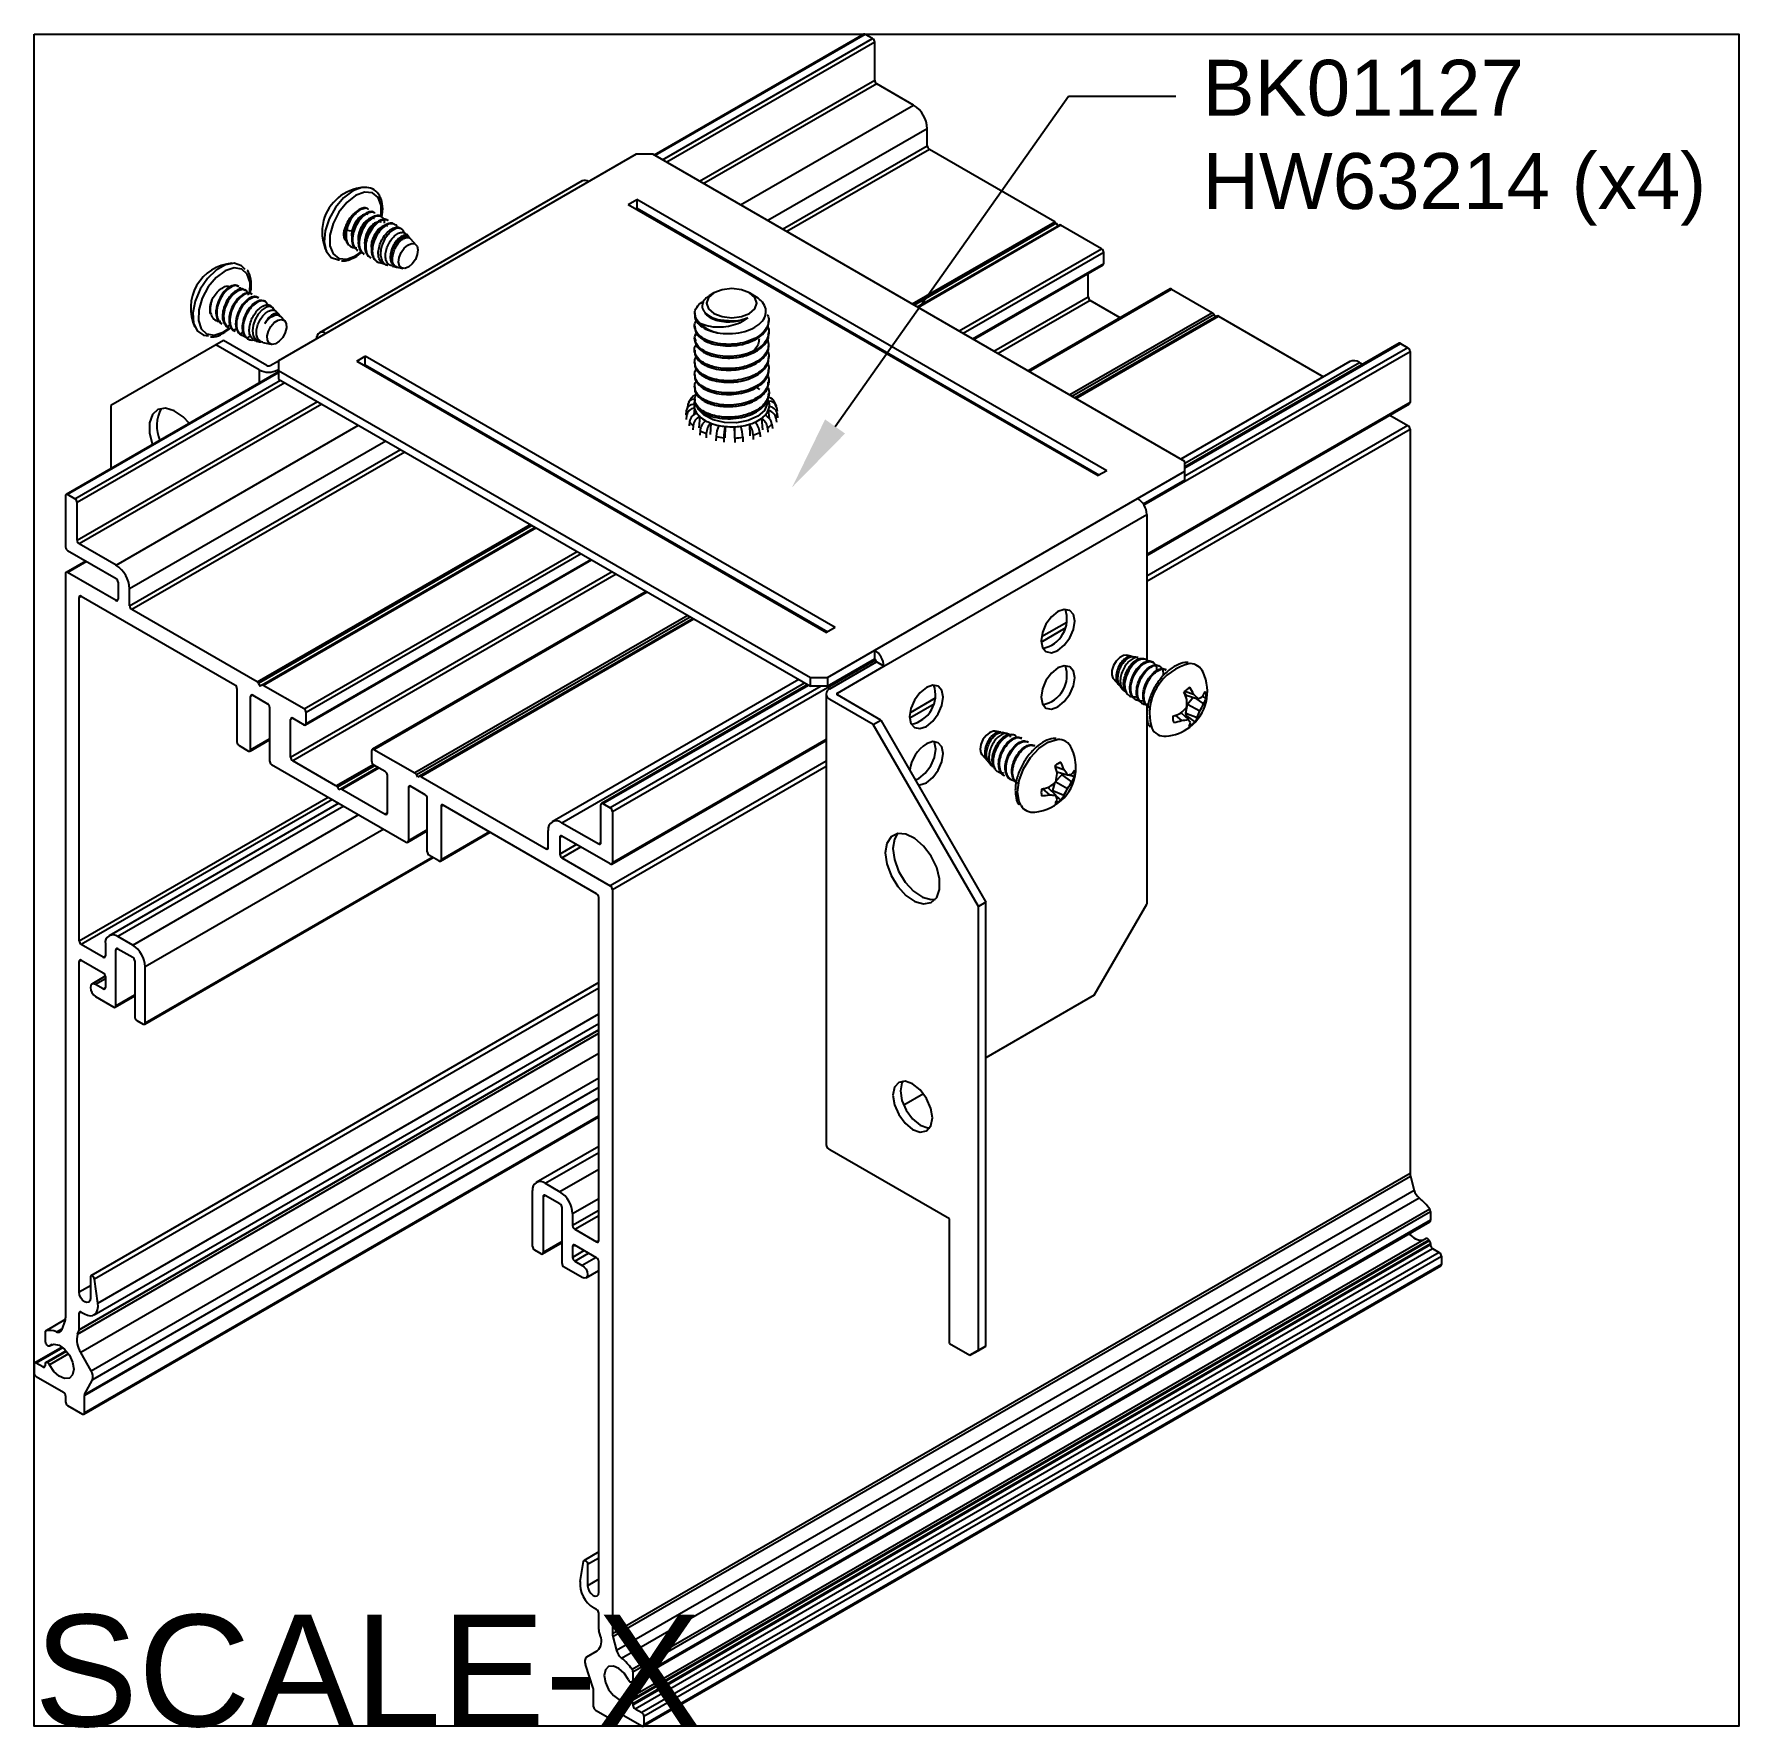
# Model space of a CAD drawing. Extents: x 0 to 5.73, y -5.69 to 0.
import ezdxf
from ezdxf import colors
from ezdxf.entities.mleader import LeaderData, LeaderLine
from ezdxf.math import Vec2, Vec3

# ---------------------------------------------------------------- set-up
doc = ezdxf.new("R2010")
doc.units = 0
doc.header["$LTSCALE"] = 0.5
doc.header["$MEASUREMENT"] = 0
for name, color, linetype in [('FAB DWG', 221, 'CONTINUOUS'), ('Hardware', 242, 'CONTINUOUS'), ('Housing', 150, 'CONTINUOUS'), ('Mounting', 4, 'CONTINUOUS')]:
    doc.layers.add(name, color=color, linetype=linetype)
doc.layers.add('Text-Unprinted', color=131, linetype='CONTINUOUS', plot=False)
doc.styles.add('LSAD_Standard', font='arial.ttf')
doc.styles.get("Standard").update_dxf_attribs({"font": 'arial.ttf'})

msp = doc.modelspace()

# ---------------------------------------------------------------- texts
at = {"layer": 'Text-Unprinted', "ltscale": 0.5, "transparency": 16777216, "style": 'LSAD_Standard'}
msp.add_attdef('SCALE-X', (0, -5.6882), 'XEffectiveScaleFactor', height=0.375, dxfattribs=at)

# ---------------------------------------------------------------- linework, layer by layer
at = {"layer": 'Hardware', "transparency": 16777216}
for p, q in [((1.1071, -0.5153), (1.1018, -0.5159)), ((1.1235, -0.5887), (1.1207, -0.5871)), ((1.1456, -0.6015), (1.1428, -0.5999)), ((1.1677, -0.6143), (1.1649, -0.6127)), ((1.1898, -0.627), (1.187, -0.6254)), ((1.0463, -0.6492), (1.0457, -0.6628)), ((1.0684, -0.662), (1.0502, -0.6598)), ((1.2119, -0.6398), (1.2091, -0.6382)), ((1.2391, -0.6584), (1.2364, -0.6554)), ((1.2594, -0.6811), (1.2514, -0.6722)), ((1.2558, -0.6846), (1.2545, -0.6839)), ((1.0628, -0.713), (1.0656, -0.7146)), ((1.0849, -0.7258), (1.0877, -0.7274)), ((1.107, -0.7386), (1.1098, -0.7401)), ((1.2846, -0.7092), (1.2664, -0.689)), ((1.1291, -0.7513), (1.1319, -0.7529)), ((1.1512, -0.7641), (1.154, -0.7657)), ((1.1811, -0.7752), (1.1892, -0.777)), ((1.2031, -0.7799), (1.2191, -0.7832)), ((1.2206, -0.7835), (1.2394, -0.7875)), ((0.6891, -0.8482), (0.6863, -0.8466)), ((0.6917, -0.8587), (0.6928, -0.851)), ((0.7112, -0.861), (0.7084, -0.8594)), ((0.7333, -0.8737), (0.7305, -0.8721)), ((0.7554, -0.8865), (0.7526, -0.8849)), ((0.7775, -0.8992), (0.7747, -0.8976)), ((0.804, -0.9212), (0.7996, -0.9163)), ((0.6284, -0.9725), (0.6312, -0.9741)), ((0.8244, -0.9439), (0.8146, -0.9331)), ((0.8254, -0.9464), (0.8201, -0.9434)), ((0.8271, -0.9476), (0.8291, -0.9502)), ((0.8426, -0.9643), (0.8296, -0.9498)), ((0.6459, -0.9819), (0.651, -0.9842)), ((0.658, -0.9778), (0.6486, -0.9835)), ((0.6486, -0.9835), (0.6538, -0.9858)), ((0.6505, -0.9853), (0.6532, -0.9869)), ((0.6679, -0.9947), (0.6731, -0.997)), ((0.6801, -0.9906), (0.6707, -0.9963)), ((0.6707, -0.9963), (0.6759, -0.9986)), ((0.6726, -0.998), (0.6753, -0.9996)), ((0.69, -1.0074), (0.6952, -1.0098)), ((0.6928, -1.009), (0.7084, -1.016)), ((0.7022, -1.0033), (0.6931, -1.0088)), ((0.6947, -1.0108), (0.6974, -1.0124)), ((0.7268, -1.0146), (0.7149, -1.0218)), ((0.7149, -1.0218), (0.7178, -1.0241)), ((0.7264, -1.0277), (0.7276, -1.028)), ((0.7534, -1.0246), (0.7463, -1.0289)), ((0.7466, -1.0319), (0.7574, -1.0342)), ((0.7687, -1.0366), (0.7974, -1.0426)), ((3.6916, -2.0919), (3.6728, -2.0879)), ((3.711, -2.096), (3.6955, -2.0927)), ((3.7331, -2.1006), (3.7254, -2.099)), ((3.7616, -2.1117), (3.7588, -2.1101)), ((3.6276, -2.1662), (3.6453, -2.186)), ((3.7837, -2.1245), (3.7809, -2.1229)), ((3.8058, -2.1372), (3.803, -2.1356)), ((3.6521, -2.1936), (3.6603, -2.2027)), ((3.6725, -2.2164), (3.6753, -2.2194)), ((3.8728, -2.2221), (3.8662, -2.2134)), ((3.868, -2.2088), (3.8978, -2.2192)), ((3.8728, -2.2221), (3.9123, -2.2339)), ((3.8775, -2.2529), (3.896, -2.229)), ((3.9023, -2.2309), (3.9311, -2.2508)), ((3.9275, -2.227), (3.94, -2.2307)), ((3.7009, -2.236), (3.7036, -2.2376)), ((3.723, -2.2488), (3.7257, -2.2504)), ((3.8363, -2.2902), (3.8574, -2.307)), ((3.8555, -2.2816), (3.88, -2.3042)), ((3.8721, -2.2821), (3.8775, -2.2529)), ((3.8735, -2.2914), (3.8721, -2.2821)), ((3.8721, -2.2821), (3.9096, -2.2974)), ((3.8735, -2.2914), (3.9024, -2.3125)), ((3.8775, -2.2529), (3.9185, -2.2749)), ((3.2496, -2.347), (3.2308, -2.3431)), ((3.2696, -2.3512), (3.2545, -2.348)), ((3.2916, -2.3558), (3.2843, -2.3543)), ((3.3202, -2.3671), (3.3174, -2.3656)), ((3.3423, -2.3799), (3.3395, -2.3783)), ((3.3644, -2.3927), (3.3616, -2.3911)), ((3.1856, -2.4213), (3.2037, -2.4415)), ((3.2107, -2.4493), (3.2187, -2.4582)), ((3.4328, -2.4616), (3.4619, -2.4724)), ((3.231, -2.472), (3.2337, -2.475)), ((3.2595, -2.4914), (3.2622, -2.493)), ((3.2816, -2.5042), (3.2843, -2.5058)), ((3.4245, -2.5421), (3.4326, -2.5149)), ((3.4347, -2.513), (3.4737, -2.5355)), ((3.4354, -2.5101), (3.4548, -2.4895)), ((3.4377, -2.4795), (3.4737, -2.4904)), ((3.4548, -2.4895), (3.4603, -2.4864)), ((3.4548, -2.4895), (3.4878, -2.5137)), ((3.3893, -2.537), (3.4132, -2.5568)), ((3.4072, -2.5322), (3.4347, -2.558)), ((3.4245, -2.5484), (3.4245, -2.5421)), ((3.4245, -2.5421), (3.4619, -2.5585)), ((3.436, -2.5619), (3.4518, -2.5752))]:
    msp.add_line(p, q, dxfattribs=at)
at = {"layer": 'Hardware', "transparency": 16777216, "flags": 128}
for points in [[(1.1018, -0.5159), (1.0712, -0.527), (1.0404, -0.5501), (1.0128, -0.5826), (0.9913, -0.621), (0.9782, -0.6611), (0.9751, -0.6987), (0.9822, -0.7296), (0.9987, -0.7505), (1.0229, -0.7591), (1.0269, -0.7593)], [(1.1109, -0.5314), (1.0809, -0.5426), (1.0509, -0.566), (1.0246, -0.5988), (1.005, -0.637), (0.9946, -0.6761), (0.9946, -0.7112), (1.005, -0.7382), (1.0246, -0.7539), (1.0509, -0.7562), (1.0809, -0.745), (1.0997, -0.7318)], [(1.1669, -0.6138), (1.1672, -0.6116), (1.1672, -0.5764), (1.1568, -0.5494), (1.1372, -0.5337), (1.1109, -0.5314)], [(1.2206, -0.7835), (1.218, -0.7828), (1.2129, -0.7799), (1.2089, -0.7753), (1.2061, -0.7693), (1.2047, -0.762), (1.2046, -0.7537), (1.206, -0.7448)], [(1.2466, -0.7876), (1.2357, -0.7862), (1.2282, -0.7788), (1.2252, -0.7663), (1.2271, -0.7507), (1.2337, -0.7343), (1.2439, -0.7198), (1.2563, -0.7092), (1.2688, -0.7041), (1.2797, -0.7055), (1.2872, -0.713), (1.2902, -0.7255), (1.2882, -0.7411), (1.2817, -0.7574), (1.2714, -0.772), (1.2591, -0.7826), (1.2466, -0.7876)], [(0.7099, -0.7912), (0.6975, -0.7785), (0.673, -0.7703), (0.6437, -0.7754), (0.6125, -0.7932), (0.583, -0.8217), (0.5583, -0.8578), (0.5412, -0.8977), (0.5333, -0.937), (0.5357, -0.9715), (0.5481, -0.9974), (0.569, -1.0119), (0.586, -1.0144)], [(0.7248, -0.8702), (0.7259, -0.8355), (0.7167, -0.8073), (0.6981, -0.7901), (0.6724, -0.7861), (0.6427, -0.7957), (0.6125, -0.8177), (0.5855, -0.8495), (0.565, -0.8873), (0.5534, -0.9265), (0.5521, -0.9624), (0.5612, -0.9906), (0.5798, -1.0078), (0.6055, -1.0118), (0.6352, -1.0022), (0.6553, -0.989)], [(0.7219, -0.8775), (0.7149, -0.8638), (0.7021, -0.8584), (0.6852, -0.8627), (0.6679, -0.8756), (0.652, -0.8962), (0.6408, -0.921), (0.6361, -0.9456), (0.6389, -0.968), (0.6486, -0.9835), (0.6486, -0.9835)], [(0.808, -0.9291), (0.8028, -0.92), (0.7926, -0.9156), (0.78, -0.9179), (0.7663, -0.9267), (0.7532, -0.9409), (0.7429, -0.9588), (0.736, -0.9785), (0.7338, -0.9979), (0.7366, -1.0145), (0.7441, -1.0269), (0.7463, -1.0289), (0.7463, -1.0289)], [(0.7753, -0.9732), (0.7812, -0.965), (0.7878, -0.9578), (0.7948, -0.952), (0.802, -0.9476), (0.8091, -0.9449), (0.8158, -0.944), (0.8219, -0.9449), (0.8271, -0.9476)], [(0.7959, -0.9827), (0.8073, -0.9696), (0.82, -0.9613), (0.832, -0.9591), (0.8415, -0.9632), (0.8471, -0.9731), (0.848, -0.9872), (0.8439, -1.0035), (0.8356, -1.0193), (0.8242, -1.0324), (0.8115, -1.0407), (0.7995, -1.0429), (0.7899, -1.0388), (0.7843, -1.0289), (0.7835, -1.0147), (0.7876, -0.9985), (0.7959, -0.9827)], [(3.6728, -2.0879), (3.662, -2.0887), (3.6493, -2.0954), (3.6374, -2.1074), (3.6281, -2.1227), (3.6228, -2.1391), (3.6223, -2.154), (3.6267, -2.1652), (3.6276, -2.1662)], [(3.7446, -2.109), (3.7437, -2.107), (3.7341, -2.1008), (3.7213, -2.1012), (3.7068, -2.1083), (3.6924, -2.1213), (3.6799, -2.139), (3.6706, -2.1596), (3.6659, -2.1807), (3.6665, -2.2001), (3.6725, -2.2158), (3.6832, -2.2257), (3.6851, -2.2266), (3.6851, -2.2266)], [(3.2308, -2.3431), (3.2249, -2.3428), (3.2125, -2.3471), (3.2001, -2.3572), (3.1895, -2.3714), (3.1824, -2.3876), (3.18, -2.4034), (3.1824, -2.4164), (3.1856, -2.4213)], [(3.3061, -2.5479), (3.3113, -2.5095), (3.3261, -2.4693), (3.349, -2.4318), (3.3775, -2.4009), (3.4085, -2.38), (3.4387, -2.3714), (3.4403, -2.3713)], [(3.3177, -2.5935), (3.3113, -2.5804), (3.3061, -2.5479)]]:
    msp.add_lwpolyline(points, dxfattribs=at)
at = {"layer": 'Hardware', "transparency": 16777216}
for centre, radius, start, end in [((1.1191, -0.6659), 0.151, 94.70619, 165.06848), ((1.1191, -0.6659), 0.151, 165.06848, 205.29918), ((1.1295, -0.6719), 0.0863, 133.99299, 164.76957), ((0.6772, -0.921), 0.151, 94.70619, 205.29918), ((0.6671, -0.9257), 0.0768, 156.16582, 191.09412), ((0.7312, -1.0046), 0.0236, 235.66928, 258.33403), ((3.6873, -2.1235), 0.0319, 82.40122, 129.0415), ((3.9212, -2.2842), 0.1716, 101.66223, 196.69178), ((3.8857, -2.1639), 0.0477, 23.29586, 89.05884), ((3.793, -2.2095), 0.151, 307.33364, 25.29918), ((3.9308, -2.277), 0.0927, 119.70407, 134.96321), ((3.5471, -2.3527), 0.3481, 19.50287, 23.93547), ((3.7114, -2.3104), 0.2075, 26.07602, 33.30539), ((3.7565, -2.3734), 0.2091, 41.81736, 47.48906), ((3.8787, -2.1426), 0.0973, 290.23371, 300.05351), ((3.8558, -2.1759), 0.0879, 324.55902, 337.23167), ((3.8498, -2.2026), 0.0945, 329.32511, 342.71217), ((3.8821, -2.2288), 0.058, 358.14851, 19.04755), ((3.7443, -2.0407), 0.2659, 288.27425, 294.32691), ((3.71, -2.1168), 0.2198, 310.86897, 318.1926), ((3.8174, -2.2304), 0.0828, 309.11036, 312.61659), ((3.6492, -2.2381), 0.2261, 353.58592, 0.41442), ((3.8, -2.2411), 0.1232, 332.80891, 344.10244), ((3.7899, -2.1926), 0.1527, 327.37976, 337.5593), ((3.2451, -2.3748), 0.0281, 80.81728, 119.73141), ((3.8004, -2.3114), 0.0489, 206.87429, 275.83612), ((3.793, -2.2095), 0.151, 274.70619, 307.33364), ((3.8856, -2.2951), 0.058, 178.14851, 199.04755), ((3.7973, -2.1327), 0.1843, 280.47352, 289.04466), ((3.8503, -2.1545), 0.1527, 272.67495, 281.21788), ((3.7554, -2.3963), 0.1549, 31.81432, 36.45923), ((3.8369, -2.2469), 0.0927, 299.70407, 314.96321), ((3.8438, -2.3074), 0.0439, 332.80349, 350.4736), ((3.8574, -2.2816), 0.0546, 325.52743, 343.16627), ((3.4433, -2.4196), 0.0484, 23.74163, 93.52401), ((3.3511, -2.4647), 0.151, 0, 25.29918), ((3.4788, -2.5171), 0.0746, 111.17524, 128.81939), ((3.1491, -2.5484), 0.2967, 12.22005, 17.54964), ((3.279, -2.5322), 0.1925, 18.10615, 26.11643), ((3.3511, -2.4647), 0.151, 274.70619, 0), ((3.2834, -2.3481), 0.2238, 305.44593, 312.54131), ((3.2163, -2.4644), 0.2238, 347.45809, 354.55372), ((3.3292, -2.5724), 0.1662, 29.54791, 36.98761), ((3.46, -2.395), 0.0964, 278.17816, 286.72433), ((3.3641, -2.4494), 0.1394, 321.86143, 332.5121), ((3.4399, -2.4442), 0.0644, 317.93705, 332.70604), ((3.428, -2.4697), 0.0742, 323.61047, 338.73846), ((3.4234, -2.4852), 0.0746, 351.17936, 8.82064), ((3.4603, -2.549), 0.0746, 171.17936, 188.82064), ((3.3226, -2.2479), 0.2967, 282.44952, 287.77829), ((3.3736, -2.3684), 0.1925, 273.88191, 281.89152), ((3.4334, -2.3918), 0.1662, 263.00744, 270.44567), ((3.3777, -2.5519), 0.0645, 327.29435, 342.06084), ((3.405, -2.5171), 0.0746, 291.17524, 308.81939), ((3.3453, -2.5938), 0.0964, 13.26505, 21.81359), ((3.3939, -2.5288), 0.0743, 321.26276, 336.38864), ((3.3443, -2.4836), 0.1395, 327.48803, 338.13813), ((3.3579, -2.5677), 0.0478, 212.69296, 276.64987)]:
    msp.add_arc(centre, radius, start, end, dxfattribs=at)
for points, knots in [([(1.1688, -0.6125), (1.1702, -0.6039), (1.1735, -0.5829), (1.1681, -0.5551), (1.1543, -0.5306), (1.1324, -0.5163), (1.1131, -0.5144), (1.1028, -0.5158), (1.1014, -0.516)], [0, 0, 0, 0, 0.150403, 0.369067, 0.564784, 0.773661, 0.968857, 1, 1, 1, 1]), ([(1.1205, -0.5875), (1.1202, -0.5872), (1.1166, -0.5832), (1.1046, -0.5841), (1.0871, -0.592), (1.0694, -0.6092), (1.0548, -0.6325), (1.0499, -0.6497), (1.0475, -0.6582)], [0, 0, 0, 0, 0.019567, 0.217221, 0.414876, 0.606341, 0.805735, 1, 1, 1, 1]), ([(1.1232, -0.5891), (1.1229, -0.5888), (1.1193, -0.5848), (1.1073, -0.5857), (1.0899, -0.5936), (1.0721, -0.6108), (1.0575, -0.6341), (1.0527, -0.6513), (1.0502, -0.6598)], [0, 0, 0, 0, 0.0195667, 0.2172213, 0.4148758, 0.6063412, 0.8057348, 1, 1, 1, 1]), ([(1.1426, -0.6003), (1.1423, -0.5999), (1.1387, -0.5959), (1.1267, -0.5969), (1.1093, -0.6048), (1.0914, -0.622), (1.0772, -0.6452), (1.0684, -0.6712), (1.0668, -0.6958), (1.0724, -0.7158), (1.0811, -0.7224), (1.0852, -0.7254)], [0, 0, 0, 0, 0.012498, 0.13875, 0.265002, 0.387301, 0.514663, 0.63875, 0.762837, 0.8902, 1, 1, 1, 1]), ([(1.1218, -0.6077), (1.1215, -0.6074), (1.1189, -0.6044), (1.1101, -0.6053), (1.0973, -0.6115), (1.0842, -0.6247), (1.0736, -0.6424), (1.0701, -0.6555), (1.0684, -0.662)], [0, 0, 0, 0, 0.019563, 0.217231, 0.414898, 0.606328, 0.805749, 1, 1, 1, 1]), ([(1.1453, -0.6019), (1.145, -0.6015), (1.1414, -0.5975), (1.1294, -0.5985), (1.112, -0.6064), (1.0941, -0.6236), (1.08, -0.6468), (1.0711, -0.6728), (1.0696, -0.6974), (1.0751, -0.7174), (1.0839, -0.724), (1.0879, -0.727)], [0, 0, 0, 0, 0.012498, 0.13875, 0.265002, 0.387301, 0.514663, 0.63875, 0.762837, 0.8902, 1, 1, 1, 1]), ([(1.1439, -0.6204), (1.1436, -0.6202), (1.141, -0.6172), (1.1322, -0.6181), (1.1194, -0.6242), (1.1063, -0.6374), (1.0958, -0.6552), (1.0899, -0.6747), (1.0882, -0.6895), (1.0904, -0.6955), (1.0908, -0.6967)], [0, 0, 0, 0, 0.01575, 0.174889, 0.334028, 0.488145, 0.648695, 0.805084, 0.961472, 1, 1, 1, 1]), ([(1.1647, -0.613), (1.1644, -0.6127), (1.1608, -0.6087), (1.1488, -0.6096), (1.1314, -0.6175), (1.1135, -0.6348), (1.0993, -0.6579), (1.0905, -0.6839), (1.0889, -0.7086), (1.0945, -0.7286), (1.1032, -0.7351), (1.1073, -0.7382)], [0, 0, 0, 0, 0.012498, 0.13875, 0.265002, 0.387301, 0.514663, 0.63875, 0.762837, 0.8902, 1, 1, 1, 1]), ([(1.1781, -0.6351), (1.1777, -0.6311), (1.1767, -0.6209), (1.1669, -0.6121), (1.1519, -0.6106), (1.134, -0.6193), (1.1163, -0.6363), (1.1021, -0.6595), (1.0932, -0.6855), (1.0917, -0.7102), (1.0972, -0.7302), (1.106, -0.7367), (1.11, -0.7398)], [0, 0, 0, 0, 0.066329, 0.169218, 0.275433, 0.381649, 0.484538, 0.591688, 0.696082, 0.800476, 0.907625, 1, 1, 1, 1]), ([(1.166, -0.6332), (1.1657, -0.6329), (1.1631, -0.63), (1.1543, -0.6308), (1.1415, -0.637), (1.1284, -0.6502), (1.1179, -0.6679), (1.112, -0.6874), (1.1103, -0.7023), (1.1125, -0.7083), (1.1129, -0.7095)], [0, 0, 0, 0, 0.01575, 0.174889, 0.334028, 0.488145, 0.648695, 0.805084, 0.961472, 1, 1, 1, 1]), ([(1.1868, -0.6258), (1.1864, -0.6254), (1.1828, -0.6214), (1.1709, -0.6224), (1.1535, -0.6303), (1.1356, -0.6475), (1.1214, -0.6707), (1.1126, -0.6967), (1.111, -0.7213), (1.1166, -0.7413), (1.1253, -0.7479), (1.1294, -0.7509)], [0, 0, 0, 0, 0.012498, 0.13875, 0.265002, 0.387301, 0.514663, 0.63875, 0.762837, 0.8902, 1, 1, 1, 1]), ([(1.1895, -0.6274), (1.1892, -0.627), (1.1856, -0.623), (1.1736, -0.624), (1.1562, -0.6319), (1.1383, -0.6491), (1.1242, -0.6723), (1.1153, -0.6983), (1.1138, -0.7229), (1.1193, -0.7429), (1.1281, -0.7495), (1.1321, -0.7525)], [0, 0, 0, 0, 0.012498, 0.13875, 0.265002, 0.387301, 0.514663, 0.63875, 0.762837, 0.8902, 1, 1, 1, 1]), ([(1.0502, -0.6963), (1.0486, -0.6949), (1.0437, -0.691), (1.041, -0.6784), (1.0418, -0.6632), (1.045, -0.6533), (1.0463, -0.6492)], [0, 0, 0, 0, 0.171947, 0.498805, 0.792015, 1, 1, 1, 1]), ([(1.0475, -0.6582), (1.0465, -0.6664), (1.0444, -0.6831), (1.0503, -0.703), (1.059, -0.7096), (1.0631, -0.7127)], [0, 0, 0, 0, 0.343493, 0.696054, 1, 1, 1, 1]), ([(1.0502, -0.6598), (1.0492, -0.6681), (1.0471, -0.6849), (1.0537, -0.7047), (1.0662, -0.7175), (1.0786, -0.7181), (1.0849, -0.7183)], [0, 0, 0, 0, 0.248174, 0.502899, 0.747496, 1, 1, 1, 1]), ([(1.0684, -0.662), (1.0674, -0.6686), (1.0661, -0.6768), (1.0683, -0.6828), (1.0687, -0.684)], [0, 0, 0, 0, 0.802337, 1, 1, 1, 1]), ([(1.188, -0.6459), (1.1878, -0.6457), (1.1852, -0.6427), (1.1764, -0.6436), (1.1636, -0.6497), (1.1505, -0.6629), (1.14, -0.6807), (1.1341, -0.7002), (1.1324, -0.715), (1.1346, -0.7211), (1.135, -0.7223)], [0, 0, 0, 0, 0.01575, 0.174889, 0.334028, 0.488145, 0.648695, 0.805084, 0.961472, 1, 1, 1, 1]), ([(1.2089, -0.6386), (1.2085, -0.6382), (1.2049, -0.6342), (1.193, -0.6352), (1.1756, -0.643), (1.1577, -0.6603), (1.1435, -0.6834), (1.1347, -0.7094), (1.1331, -0.7341), (1.1387, -0.7541), (1.1474, -0.7606), (1.1515, -0.7637)], [0, 0, 0, 0, 0.012498, 0.13875, 0.265002, 0.387301, 0.514663, 0.63875, 0.762837, 0.8902, 1, 1, 1, 1]), ([(1.2204, -0.6496), (1.2204, -0.6495), (1.2194, -0.6436), (1.2108, -0.638), (1.1962, -0.636), (1.1782, -0.6448), (1.1605, -0.6618), (1.1462, -0.6851), (1.1375, -0.711), (1.1358, -0.7359), (1.142, -0.7557), (1.1536, -0.7679), (1.1646, -0.7685), (1.1696, -0.7688)], [0, 0, 0, 0, 0.001624, 0.101523, 0.204652, 0.30778, 0.407679, 0.511714, 0.613074, 0.714434, 0.81847, 0.918369, 1, 1, 1, 1]), ([(1.1813, -0.7744), (1.1784, -0.7739), (1.1709, -0.7726), (1.1625, -0.7631), (1.1568, -0.7477), (1.1566, -0.7282), (1.1618, -0.707), (1.1713, -0.6863), (1.1844, -0.6684), (1.1996, -0.6553), (1.2146, -0.6485), (1.2277, -0.6481), (1.2334, -0.6533), (1.2361, -0.6558)], [0, 0, 0, 0, 0.055912, 0.148734, 0.24288, 0.337475, 0.432013, 0.527643, 0.623926, 0.720176, 0.817292, 0.915263, 1, 1, 1, 1]), ([(1.2433, -0.6671), (1.2432, -0.6663), (1.2424, -0.6604), (1.2356, -0.6543), (1.2242, -0.651), (1.21, -0.6555), (1.1952, -0.6663), (1.1817, -0.6827), (1.1713, -0.7027), (1.165, -0.7239), (1.1638, -0.744), (1.1682, -0.7608), (1.1767, -0.7727), (1.1853, -0.7754), (1.1893, -0.7766)], [0, 0, 0, 0, 0.0146198, 0.1087574, 0.2026003, 0.2944277, 0.3863754, 0.4781795, 0.5677985, 0.6575564, 0.7472709, 0.8347403, 0.9223082, 1, 1, 1, 1]), ([(1.2033, -0.7791), (1.2007, -0.7787), (1.1939, -0.7774), (1.1863, -0.769), (1.1811, -0.7552), (1.1808, -0.7378), (1.1853, -0.7188), (1.1937, -0.7002), (1.2052, -0.6841), (1.2187, -0.6724), (1.232, -0.6662), (1.2437, -0.6657), (1.2488, -0.6703), (1.2511, -0.6725)], [0, 0, 0, 0, 0.055802, 0.148276, 0.242229, 0.336692, 0.431085, 0.526694, 0.623043, 0.719351, 0.816619, 0.914852, 1, 1, 1, 1]), ([(1.2608, -0.6844), (1.2599, -0.6827), (1.2574, -0.6776), (1.249, -0.6752), (1.2376, -0.6777), (1.2251, -0.6862), (1.2133, -0.6995), (1.2041, -0.7163), (1.1983, -0.7344), (1.1966, -0.752), (1.1997, -0.7672), (1.2072, -0.7778), (1.2141, -0.783), (1.2188, -0.783), (1.2191, -0.783)], [0, 0, 0, 0, 0.050622, 0.149653, 0.246132, 0.34254, 0.438906, 0.532888, 0.626621, 0.720323, 0.811803, 0.902862, 0.993903, 1, 1, 1, 1]), ([(1.2543, -0.6842), (1.2541, -0.6839), (1.2515, -0.681), (1.2427, -0.6819), (1.2299, -0.688), (1.2167, -0.7012), (1.2064, -0.7189), (1.2001, -0.7387), (1.1991, -0.7577), (1.2043, -0.7727), (1.2119, -0.7813), (1.2184, -0.7819), (1.2204, -0.7821)], [0, 0, 0, 0, 0.011736, 0.130317, 0.248899, 0.363738, 0.483372, 0.599904, 0.716436, 0.83607, 0.950909, 1, 1, 1, 1]), ([(1.206, -0.7448), (1.2072, -0.7392), (1.2095, -0.728), (1.2175, -0.7117), (1.2279, -0.6979), (1.2397, -0.6881), (1.2512, -0.6834), (1.2607, -0.6837), (1.2644, -0.6877), (1.266, -0.6894)], [0, 0, 0, 0, 0.147112, 0.294616, 0.442915, 0.591059, 0.741489, 0.893074, 1, 1, 1, 1]), ([(1.0683, -0.7542), (1.0721, -0.7528), (1.0835, -0.7487), (1.0943, -0.7391), (1.1015, -0.7327)], [0, 0, 0, 0, 0.336593, 1, 1, 1, 1]), ([(0.7261, -0.8715), (0.7273, -0.8668), (0.7315, -0.8495), (0.7286, -0.8229), (0.7236, -0.8013), (0.7167, -0.7947), (0.7166, -0.7946)], [0, 0, 0, 0, 0.155001, 0.572459, 0.993797, 1, 1, 1, 1]), ([(1.0338, -0.7623), (1.0395, -0.7625), (1.0507, -0.7631), (1.0625, -0.7571), (1.0683, -0.7542)], [0, 0, 0, 0, 0.5055, 1, 1, 1, 1]), ([(0.5969, -0.8947), (0.6004, -0.8882), (0.6075, -0.8753), (0.6223, -0.8597), (0.6376, -0.8495), (0.6507, -0.8459), (0.6567, -0.8484), (0.6589, -0.8494)], [0, 0, 0, 0, 0.2216, 0.442931, 0.663632, 0.876181, 1, 1, 1, 1]), ([(0.6858, -0.8476), (0.6831, -0.8461), (0.6762, -0.8421), (0.6606, -0.8469), (0.6425, -0.8601), (0.6264, -0.8811), (0.615, -0.9063), (0.6099, -0.9322), (0.613, -0.9542), (0.62, -0.9682), (0.6271, -0.9708), (0.6289, -0.9715)], [0, 0, 0, 0, 0.082798, 0.21016, 0.332459, 0.458711, 0.584963, 0.707261, 0.834624, 0.958711, 1, 1, 1, 1]), ([(0.6886, -0.8492), (0.6859, -0.8477), (0.679, -0.8437), (0.6634, -0.8485), (0.6453, -0.8617), (0.6291, -0.8827), (0.6178, -0.9079), (0.6127, -0.9338), (0.6157, -0.9558), (0.6227, -0.9697), (0.6299, -0.9724), (0.6317, -0.9731)], [0, 0, 0, 0, 0.082798, 0.21016, 0.332459, 0.458711, 0.584963, 0.707261, 0.834624, 0.958711, 1, 1, 1, 1]), ([(0.7079, -0.8604), (0.7052, -0.8588), (0.6983, -0.8548), (0.6827, -0.8597), (0.6646, -0.8729), (0.6485, -0.8938), (0.6371, -0.9191), (0.6321, -0.9447), (0.6346, -0.9678), (0.6421, -0.9773), (0.6459, -0.9819)], [0, 0, 0, 0, 0.086364, 0.219211, 0.346777, 0.478466, 0.610156, 0.737721, 0.870569, 1, 1, 1, 1]), ([(0.5969, -0.8947), (0.5947, -0.9033), (0.5903, -0.9206), (0.5935, -0.9436), (0.6035, -0.9591), (0.6157, -0.9662), (0.6248, -0.9645), (0.6273, -0.964)], [0, 0, 0, 0, 0.229977, 0.462171, 0.688393, 0.914616, 1, 1, 1, 1]), ([(0.73, -0.8732), (0.7273, -0.8716), (0.7204, -0.8676), (0.7048, -0.8724), (0.6867, -0.8856), (0.6706, -0.9066), (0.6592, -0.9319), (0.6542, -0.9575), (0.6567, -0.9805), (0.6642, -0.99), (0.6679, -0.9947)], [0, 0, 0, 0, 0.086364, 0.219211, 0.346777, 0.478466, 0.610156, 0.737721, 0.870569, 1, 1, 1, 1]), ([(0.7327, -0.8748), (0.73, -0.8732), (0.7232, -0.8692), (0.7076, -0.874), (0.6895, -0.8872), (0.6733, -0.9082), (0.6619, -0.9334), (0.657, -0.9591), (0.6594, -0.9821), (0.667, -0.9916), (0.6707, -0.9963)], [0, 0, 0, 0, 0.086364, 0.219211, 0.346777, 0.478466, 0.610156, 0.737721, 0.870569, 1, 1, 1, 1]), ([(0.7521, -0.8859), (0.7494, -0.8843), (0.7425, -0.8804), (0.7269, -0.8852), (0.7088, -0.8984), (0.6927, -0.9194), (0.6813, -0.9446), (0.6763, -0.9702), (0.6788, -0.9933), (0.6863, -1.0028), (0.69, -1.0074)], [0, 0, 0, 0, 0.086364, 0.219211, 0.346777, 0.478466, 0.610156, 0.737721, 0.870569, 1, 1, 1, 1]), ([(0.7548, -0.8875), (0.7521, -0.8859), (0.7453, -0.882), (0.7297, -0.8868), (0.7116, -0.9), (0.6954, -0.9209), (0.684, -0.9462), (0.6791, -0.9718), (0.6815, -0.9949), (0.6891, -1.0044), (0.6928, -1.009)], [0, 0, 0, 0, 0.086364, 0.219211, 0.346777, 0.478466, 0.610156, 0.737721, 0.870569, 1, 1, 1, 1]), ([(0.7742, -0.8987), (0.7715, -0.8971), (0.7646, -0.8931), (0.749, -0.8979), (0.7309, -0.9111), (0.7148, -0.9321), (0.7034, -0.9574), (0.6984, -0.983), (0.7009, -1.0061), (0.7084, -1.0155), (0.7121, -1.0202)], [0, 0, 0, 0, 0.086364, 0.219211, 0.346777, 0.478466, 0.610156, 0.737721, 0.870569, 1, 1, 1, 1]), ([(0.7854, -0.9104), (0.7842, -0.9074), (0.781, -0.8992), (0.7687, -0.8952), (0.7519, -0.8992), (0.7336, -0.9128), (0.7175, -0.9337), (0.7061, -0.959), (0.7012, -0.9846), (0.7036, -1.0077), (0.7112, -1.0171), (0.7149, -1.0218)], [0, 0, 0, 0, 0.0690735, 0.1845893, 0.3031546, 0.4170056, 0.5345368, 0.652068, 0.7659189, 0.8844842, 1, 1, 1, 1]), ([(0.7352, -1.0264), (0.7321, -1.0229), (0.7259, -1.0159), (0.7225, -0.9988), (0.7241, -0.9793), (0.7307, -0.9588), (0.7412, -0.9395), (0.7547, -0.9237), (0.7695, -0.9131), (0.7834, -0.9089), (0.7939, -0.9103), (0.7977, -0.9153), (0.7989, -0.9169)], [0, 0, 0, 0, 0.103625, 0.207285, 0.311029, 0.414647, 0.520036, 0.625704, 0.731276, 0.838354, 0.945943, 1, 1, 1, 1]), ([(0.7584, -1.0317), (0.7556, -1.0285), (0.75, -1.0222), (0.7468, -1.007), (0.7481, -0.9897), (0.7538, -0.9714), (0.763, -0.9541), (0.7749, -0.94), (0.788, -0.9304), (0.8003, -0.9266), (0.8096, -0.9278), (0.8129, -0.9321), (0.814, -0.9336)], [0, 0, 0, 0, 0.103424, 0.206886, 0.310453, 0.413866, 0.519271, 0.624995, 0.730604, 0.837901, 0.945781, 1, 1, 1, 1]), ([(0.8259, -0.9471), (0.8255, -0.9461), (0.8239, -0.9417), (0.817, -0.9388), (0.8068, -0.9398), (0.7952, -0.9466), (0.7838, -0.9579), (0.7781, -0.9682), (0.7753, -0.9732)], [0, 0, 0, 0, 0.056675, 0.251836, 0.442368, 0.632022, 0.82164, 1, 1, 1, 1]), ([(0.8197, -0.9442), (0.8178, -0.943), (0.8128, -0.9401), (0.8013, -0.9439), (0.788, -0.9541), (0.7795, -0.9655), (0.7758, -0.9723), (0.7753, -0.9732)], [0, 0, 0, 0, 0.17381, 0.441227, 0.697928, 0.962994, 1, 1, 1, 1]), ([(0.5933, -1.0173), (0.5972, -1.0175), (0.6101, -1.0183), (0.6343, -1.0083), (0.6529, -0.9936), (0.6624, -0.9862)], [0, 0, 0, 0, 0.176857, 0.582278, 1, 1, 1, 1]), ([(0.7178, -1.0241), (0.7221, -1.0264), (0.728, -1.0295), (0.7355, -1.0281), (0.7375, -1.0277)], [0, 0, 0, 0, 0.734941, 1, 1, 1, 1]), ([(0.7467, -1.0313), (0.7455, -1.0312), (0.7409, -1.0311), (0.7376, -1.0284), (0.7352, -1.0264)], [0, 0, 0, 0, 0.272293, 1, 1, 1, 1]), ([(0.7463, -1.0289), (0.7499, -1.0315), (0.7546, -1.0348), (0.7609, -1.0343), (0.7624, -1.0342)], [0, 0, 0, 0, 0.771159, 1, 1, 1, 1]), ([(0.7688, -1.0358), (0.767, -1.0357), (0.763, -1.0353), (0.76, -1.033), (0.7584, -1.0317)], [0, 0, 0, 0, 0.442411, 1, 1, 1, 1]), ([(3.6673, -2.0987), (3.6634, -2.1021), (3.6558, -2.109), (3.6463, -2.1241), (3.6396, -2.1409), (3.6365, -2.1579), (3.638, -2.1732), (3.6429, -2.1848), (3.6487, -2.1885), (3.6512, -2.1901)], [0, 0, 0, 0, 0.145728, 0.291843, 0.438746, 0.585495, 0.734509, 0.884668, 1, 1, 1, 1]), ([(3.6465, -2.1832), (3.644, -2.1791), (3.639, -2.1709), (3.6384, -2.1525), (3.6432, -2.1328), (3.6525, -2.1142), (3.6616, -2.1035), (3.6666, -2.0993), (3.6673, -2.0987)], [0, 0, 0, 0, 0.190667, 0.387191, 0.577514, 0.775782, 0.96891, 1, 1, 1, 1]), ([(3.6527, -2.1931), (3.6507, -2.1909), (3.6457, -2.1854), (3.6427, -2.1713), (3.6434, -2.1535), (3.6489, -2.1349), (3.6576, -2.1178), (3.6687, -2.1039), (3.6807, -2.0952), (3.6901, -2.0915), (3.6941, -2.093), (3.6954, -2.0934)], [0, 0, 0, 0, 0.085388, 0.211197, 0.336914, 0.462576, 0.585129, 0.707358, 0.829546, 0.948837, 1, 1, 1, 1]), ([(3.711, -2.0962), (3.7077, -2.0959), (3.7007, -2.0954), (3.6878, -2.1021), (3.6748, -2.1138), (3.6635, -2.13), (3.6552, -2.1488), (3.6509, -2.1681), (3.6514, -2.186), (3.6572, -2.1998), (3.6633, -2.2074), (3.6679, -2.2084), (3.6681, -2.2085)], [0, 0, 0, 0, 0.100004, 0.20949, 0.318895, 0.42971, 0.541382, 0.653007, 0.765744, 0.879601, 0.99344, 1, 1, 1, 1]), ([(3.6729, -2.2161), (3.6701, -2.2125), (3.6643, -2.2047), (3.6615, -2.1865), (3.6638, -2.1655), (3.6712, -2.144), (3.6823, -2.1247), (3.696, -2.1095), (3.7101, -2.1006), (3.7204, -2.0974), (3.7245, -2.0992), (3.7253, -2.0996)], [0, 0, 0, 0, 0.111071, 0.235994, 0.361081, 0.485973, 0.607893, 0.730001, 0.85205, 0.971045, 1, 1, 1, 1]), ([(3.7015, -2.235), (3.6985, -2.2334), (3.6904, -2.2291), (3.6839, -2.2125), (3.683, -2.189), (3.6899, -2.1629), (3.7027, -2.1385), (3.7198, -2.1192), (3.7377, -2.1084), (3.7515, -2.1057), (3.7567, -2.11), (3.7582, -2.1112)], [0, 0, 0, 0, 0.073163, 0.199415, 0.325667, 0.447965, 0.575328, 0.699415, 0.823502, 0.950864, 1, 1, 1, 1]), ([(3.7303, -2.2397), (3.7298, -2.2399), (3.7225, -2.2434), (3.7093, -2.2413), (3.6947, -2.2325), (3.6865, -2.2143), (3.6858, -2.1905), (3.6927, -2.1645), (3.7055, -2.1401), (3.7225, -2.1209), (3.7407, -2.1097), (3.757, -2.1079), (3.7686, -2.1163), (3.774, -2.1284), (3.7726, -2.1385), (3.7723, -2.141)], [0, 0, 0, 0, 0.00578, 0.09496, 0.180595, 0.268998, 0.357401, 0.443036, 0.532217, 0.619104, 0.705991, 0.795172, 0.880807, 0.96921, 1, 1, 1, 1]), ([(3.7236, -2.2477), (3.7206, -2.2462), (3.7125, -2.2419), (3.706, -2.2252), (3.7051, -2.2017), (3.712, -2.1757), (3.7248, -2.1513), (3.7419, -2.132), (3.7598, -2.1212), (3.7736, -2.1185), (3.7788, -2.1227), (3.7803, -2.1239)], [0, 0, 0, 0, 0.073163, 0.199415, 0.325667, 0.447965, 0.575328, 0.699415, 0.823502, 0.950864, 1, 1, 1, 1]), ([(3.8798, -2.1128), (3.8782, -2.1125), (3.8681, -2.1104), (3.8466, -2.1177), (3.8175, -2.1342), (3.7895, -2.1613), (3.7658, -2.1951), (3.7488, -2.2326), (3.7395, -2.2705), (3.7409, -2.2928), (3.7416, -2.3038)], [0, 0, 0, 0, 0.024192, 0.156552, 0.295162, 0.436664, 0.577986, 0.719304, 0.86115, 1, 1, 1, 1]), ([(3.7453, -2.253), (3.7407, -2.2534), (3.7297, -2.2544), (3.7169, -2.2448), (3.7086, -2.2271), (3.7079, -2.2032), (3.7148, -2.1773), (3.7276, -2.1529), (3.7446, -2.1337), (3.7627, -2.1224), (3.7791, -2.1207), (3.7907, -2.1291), (3.7961, -2.1412), (3.7947, -2.1512), (3.7944, -2.1538)], [0, 0, 0, 0, 0.064643, 0.153147, 0.244511, 0.335875, 0.424379, 0.516547, 0.606345, 0.696142, 0.788311, 0.876814, 0.968178, 1, 1, 1, 1]), ([(3.7457, -2.2605), (3.7427, -2.2589), (3.7346, -2.2546), (3.7281, -2.238), (3.7272, -2.2145), (3.7341, -2.1884), (3.7469, -2.164), (3.764, -2.1447), (3.7819, -2.1339), (3.7957, -2.1312), (3.8009, -2.1355), (3.8024, -2.1367)], [0, 0, 0, 0, 0.073163, 0.199415, 0.325667, 0.447965, 0.575328, 0.699415, 0.823502, 0.950864, 1, 1, 1, 1]), ([(3.7484, -2.2621), (3.7455, -2.2605), (3.7374, -2.2562), (3.7308, -2.2396), (3.7299, -2.2161), (3.7369, -2.19), (3.7496, -2.1656), (3.7667, -2.1463), (3.7847, -2.1355), (3.7985, -2.1328), (3.8037, -2.1371), (3.8051, -2.1383)], [0, 0, 0, 0, 0.073163, 0.199415, 0.325667, 0.447965, 0.575328, 0.699415, 0.823502, 0.950864, 1, 1, 1, 1]), ([(3.7082, -2.2269), (3.7077, -2.2271), (3.7004, -2.2306), (3.6924, -2.2292), (3.686, -2.2269), (3.6851, -2.2266)], [0, 0, 0, 0, 0.052801, 0.867538, 1, 1, 1, 1]), ([(3.211, -2.4491), (3.2105, -2.4488), (3.2065, -2.4459), (3.2029, -2.4354), (3.2009, -2.4189), (3.204, -2.4002), (3.2112, -2.3821), (3.2212, -2.3662), (3.2329, -2.3545), (3.245, -2.3477), (3.2514, -2.348), (3.2545, -2.3481)], [0, 0, 0, 0, 0.015904, 0.144503, 0.269787, 0.39498, 0.520118, 0.64216, 0.763879, 0.885559, 1, 1, 1, 1]), ([(3.7416, -2.3038), (3.7425, -2.3094), (3.7442, -2.3196), (3.7494, -2.3269), (3.7518, -2.3302)], [0, 0, 0, 0, 0.558367, 1, 1, 1, 1]), ([(3.2312, -2.3503), (3.2273, -2.353), (3.2195, -2.3584), (3.209, -2.3721), (3.2008, -2.3881), (3.1958, -2.4053), (3.1952, -2.4217), (3.198, -2.4344), (3.2025, -2.4392), (3.2042, -2.441)], [0, 0, 0, 0, 0.148786, 0.297967, 0.447953, 0.597782, 0.749924, 0.903233, 1, 1, 1, 1]), ([(3.2041, -2.4365), (3.2034, -2.4358), (3.1994, -2.4319), (3.197, -2.4189), (3.1982, -2.4001), (3.2052, -2.3804), (3.2159, -2.3631), (3.2254, -2.354), (3.2305, -2.3508), (3.2312, -2.3503)], [0, 0, 0, 0, 0.040906, 0.228294, 0.415682, 0.597156, 0.786207, 0.970356, 1, 1, 1, 1]), ([(3.2822, -2.3634), (3.282, -2.3627), (3.2812, -2.3577), (3.2752, -2.3526), (3.2653, -2.3498), (3.2527, -2.3535), (3.2394, -2.3629), (3.227, -2.3773), (3.2171, -2.3951), (3.2107, -2.4144), (3.209, -2.4333), (3.2124, -2.4493), (3.2183, -2.4597), (3.2243, -2.4623), (3.2261, -2.4631)], [0, 0, 0, 0, 0.015001, 0.10581, 0.19807, 0.290832, 0.383525, 0.477412, 0.572026, 0.666599, 0.762115, 0.858579, 0.955029, 1, 1, 1, 1]), ([(3.2317, -2.4714), (3.2304, -2.4704), (3.2253, -2.466), (3.2213, -2.4524), (3.2203, -2.4326), (3.2252, -2.4108), (3.2346, -2.3901), (3.2471, -2.3723), (3.2613, -2.3599), (3.2746, -2.3534), (3.2813, -2.3544), (3.2842, -2.3549)], [0, 0, 0, 0, 0.042524, 0.169722, 0.294187, 0.418816, 0.54325, 0.664723, 0.786384, 0.907985, 1, 1, 1, 1]), ([(3.3023, -2.3636), (3.3009, -2.3616), (3.2971, -2.3562), (3.2865, -2.3544), (3.2725, -2.3582), (3.2574, -2.3688), (3.2435, -2.3849), (3.2323, -2.4048), (3.2251, -2.4263), (3.2231, -2.4473), (3.2266, -2.4654), (3.2327, -2.4747), (3.237, -2.4782), (3.2376, -2.4786)], [0, 0, 0, 0, 0.058685, 0.159558, 0.260913, 0.362206, 0.464669, 0.567834, 0.670961, 0.775017, 0.879989, 0.984948, 1, 1, 1, 1]), ([(3.2595, -2.4914), (3.2594, -2.4914), (3.2537, -2.4901), (3.2468, -2.479), (3.241, -2.4592), (3.2436, -2.4338), (3.2531, -2.4081), (3.2679, -2.3853), (3.2856, -2.3693), (3.3037, -2.3613), (3.3128, -2.3642), (3.3174, -2.3656)], [0, 0, 0, 0, 0.001459, 0.123758, 0.25001, 0.376262, 0.49856, 0.625923, 0.75001, 0.874097, 1, 1, 1, 1]), ([(3.2622, -2.493), (3.2622, -2.493), (3.2565, -2.4917), (3.2496, -2.4806), (3.2438, -2.4608), (3.2463, -2.4354), (3.2559, -2.4097), (3.2706, -2.3869), (3.2884, -2.3708), (3.3065, -2.3629), (3.3156, -2.3657), (3.3201, -2.3672)], [0, 0, 0, 0, 0.001459, 0.123758, 0.25001, 0.376262, 0.49856, 0.625923, 0.75001, 0.874097, 1, 1, 1, 1]), ([(3.2816, -2.5041), (3.2815, -2.5041), (3.2758, -2.5029), (3.2689, -2.4918), (3.2631, -2.472), (3.2657, -2.4466), (3.2752, -2.4209), (3.29, -2.3981), (3.3077, -2.382), (3.3258, -2.374), (3.3349, -2.3769), (3.3395, -2.3784)], [0, 0, 0, 0, 0.001459, 0.123758, 0.25001, 0.376262, 0.49856, 0.625923, 0.75001, 0.874097, 1, 1, 1, 1]), ([(3.3044, -2.5089), (3.3035, -2.5092), (3.2958, -2.5116), (3.2835, -2.5068), (3.2713, -2.4943), (3.266, -2.4733), (3.2684, -2.4482), (3.278, -2.4224), (3.2927, -2.3997), (3.3105, -2.3836), (3.3286, -2.3756), (3.3377, -2.3785), (3.3422, -2.38)], [0, 0, 0, 0, 0.0146243, 0.1260904, 0.2331245, 0.3436185, 0.4541124, 0.5611465, 0.6726126, 0.7812119, 0.8898111, 1, 1, 1, 1]), ([(3.3037, -2.5169), (3.3036, -2.5169), (3.2979, -2.5156), (3.291, -2.5045), (3.2852, -2.4847), (3.2878, -2.4593), (3.2973, -2.4336), (3.3121, -2.4108), (3.3298, -2.3948), (3.3479, -2.3868), (3.357, -2.3897), (3.3616, -2.3911)], [0, 0, 0, 0, 0.001459, 0.123758, 0.25001, 0.376262, 0.49856, 0.625923, 0.75001, 0.874097, 1, 1, 1, 1]), ([(3.3064, -2.5185), (3.3064, -2.5185), (3.3007, -2.5172), (3.2937, -2.5061), (3.288, -2.4863), (3.2905, -2.4609), (3.3001, -2.4352), (3.3148, -2.4124), (3.3326, -2.3964), (3.3507, -2.3884), (3.3598, -2.3913), (3.3643, -2.3927)], [0, 0, 0, 0, 0.001459, 0.123758, 0.25001, 0.376262, 0.49856, 0.625923, 0.75001, 0.874097, 1, 1, 1, 1]), ([(3.4352, -2.3683), (3.4321, -2.368), (3.4201, -2.3668), (3.3968, -2.3763), (3.3678, -2.3958), (3.3407, -2.425), (3.3186, -2.4601), (3.3038, -2.4975), (3.2987, -2.525), (3.2984, -2.5389), (3.2984, -2.5418)], [0, 0, 0, 0, 0.051122, 0.197458, 0.35034, 0.504988, 0.659382, 0.813939, 0.961276, 1, 1, 1, 1]), ([(3.2592, -2.4837), (3.2586, -2.4839), (3.2512, -2.4861), (3.244, -2.4829), (3.2384, -2.4791), (3.2376, -2.4786)], [0, 0, 0, 0, 0.064906, 0.869231, 1, 1, 1, 1]), ([(3.4778, -2.4895), (3.4788, -2.4899), (3.4853, -2.4923), (3.4918, -2.4946), (3.4972, -2.4966)], [0, 0, 0, 0, 0.161422, 1, 1, 1, 1]), ([(3.2984, -2.5418), (3.2987, -2.5477), (3.2997, -2.5649), (3.3037, -2.5821), (3.3107, -2.5893), (3.3111, -2.5898)], [0, 0, 0, 0, 0.327413, 0.95495, 1, 1, 1, 1])]:
    msp.add_open_spline(points, degree=3, knots=knots, dxfattribs=at)
at = {"layer": 'Housing', "transparency": 16777216}
for p, q in [((2.7888, -0.0004), (2.0846, -0.4065)), ((2.7938, -0.0009), (2.0876, -0.4082)), ((2.1123, -0.4225), (2.8185, -0.0152)), ((2.8256, -0.0275), (2.1265, -0.4307)), ((2.8185, -0.0152), (2.7938, -0.0009)), ((2.8256, -0.1547), (2.8256, -0.0275)), ((2.2366, -0.4943), (2.8256, -0.1547)), ((2.8327, -0.1669), (2.2508, -0.5025)), ((2.9564, -0.2384), (2.8327, -0.1669)), ((2.3745, -0.5739), (2.9564, -0.2384)), ((3.0024, -0.318), (2.4665, -0.627)), ((3.0024, -0.3751), (3.0024, -0.318)), ((2.516, -0.6555), (3.0024, -0.3751)), ((3.0095, -0.3874), (2.5301, -0.6637)), ((3.4308, -0.6306), (3.0095, -0.3874)), ((2.9514, -0.9069), (3.4308, -0.6306)), ((3.4358, -0.6359), (2.9585, -0.911)), ((2.9685, -0.9168), (3.4458, -0.6417)), ((3.4508, -0.6422), (2.9714, -0.9185)), ((3.4358, -0.6359), (3.4408, -0.6446)), ((3.5884, -0.7216), (3.4508, -0.6422)), ((3.1091, -0.9979), (3.5884, -0.7216)), ((3.5955, -0.7339), (3.1232, -1.0061)), ((3.5955, -0.7706), (3.5955, -0.7339)), ((3.155, -1.0245), (3.5955, -0.7706)), ((3.158, -1.0261), (3.5934, -0.7752)), ((3.8185, -0.8568), (3.3412, -1.132)), ((3.3442, -1.1336), (3.8235, -0.8573)), ((3.5433, -0.8834), (3.5433, -0.8041)), ((3.8235, -0.8573), (3.9611, -0.9368)), ((3.2266, -1.0658), (3.5433, -0.8834)), ((3.5504, -0.8956), (3.2408, -1.074)), ((3.6508, -0.9536), (3.5504, -0.8956)), ((3.9611, -0.9368), (3.4818, -1.2131)), ((3.4888, -1.2172), (3.9661, -0.9421)), ((3.9761, -0.9478), (3.4988, -1.2229)), ((3.5018, -1.2246), (3.9811, -0.9483)), ((3.9711, -0.9507), (3.9661, -0.9421)), ((3.9811, -0.9483), (4.3339, -1.152)), ((3.7305, -1.5824), (4.6252, -1.0664)), ((4.5884, -1.0393), (3.8685, -1.4545)), ((3.8685, -1.4579), (4.5934, -1.0398)), ((4.6181, -1.0541), (3.8685, -1.4865)), ((4.5934, -1.0398), (4.6181, -1.0541)), ((4.6252, -1.0664), (4.6252, -1.2385)), ((0.8218, -1.1356), (0.1076, -1.5473)), ((0.8218, -1.139), (0.1126, -1.5478)), ((4.423, -1.1006), (3.8546, -1.4283)), ((3.8685, -1.4422), (4.4555, -1.1038)), ((4.4555, -1.1038), (4.4661, -1.1099)), ((0.1374, -1.5621), (0.8285, -1.1637)), ((0.8426, -1.1718), (0.1445, -1.5744)), ((0.1445, -1.7016), (0.9528, -1.2354)), ((0.9669, -1.2436), (0.1515, -1.7138)), ((4.6252, -1.2385), (3.7405, -1.7488)), ((3.7405, -1.7522), (4.6231, -1.2431)), ((0.2753, -1.7853), (1.0907, -1.315)), ((4.6181, -1.3161), (3.7405, -1.8223)), ((4.5574, -1.281), (4.6181, -1.3161)), ((1.1826, -1.3681), (0.3212, -1.8649)), ((3.7405, -1.8386), (4.6252, -1.3283)), ((4.6252, -1.3283), (4.6252, -3.83)), ((0.3212, -1.922), (1.2321, -1.3967)), ((1.2463, -1.4048), (0.3283, -1.9343)), ((0.1056, -1.5519), (0.1056, -1.724)), ((0.1374, -1.5621), (0.1126, -1.5478)), ((0.1445, -1.7016), (0.1445, -1.5744)), ((0.7496, -2.1775), (1.6676, -1.6481)), ((1.6747, -1.6522), (0.7546, -2.1828)), ((0.7646, -2.1886), (1.6847, -1.6579)), ((1.6876, -1.6596), (0.7696, -2.1891)), ((0.2753, -1.7853), (0.1515, -1.7138)), ((0.1734, -1.7713), (0.1076, -1.8093)), ((0.1126, -1.7363), (0.2753, -1.8302)), ((0.1763, -1.773), (0.1126, -1.8098)), ((0.9073, -2.2685), (1.8252, -1.7391)), ((0.9123, -2.3221), (1.8741, -1.7673)), ((1.8394, -1.7472), (0.9143, -2.2808)), ((0.9143, -2.3175), (1.8712, -1.7656)), ((0.1056, -1.8139), (0.1056, -4.3155)), ((0.2753, -1.9037), (0.1126, -1.8098)), ((0.8622, -2.4303), (1.9428, -1.8069)), ((1.9569, -1.8151), (0.8692, -2.4425)), ((0.1586, -1.8894), (0.1515, -1.8935)), ((0.1586, -1.8894), (0.6748, -2.1874)), ((0.2823, -1.8424), (0.2823, -1.8996)), ((0.3212, -1.922), (0.3212, -1.8649)), ((2.0574, -1.8731), (1.1374, -2.4037)), ((1.1424, -2.4042), (2.0603, -1.8748)), ((0.1515, -3.0478), (0.1515, -1.8935)), ((0.2753, -1.9037), (0.2823, -1.8996)), ((0.7496, -2.1775), (0.3283, -1.9343)), ((2.1979, -1.9542), (1.28, -2.4837)), ((1.285, -2.4889), (2.205, -1.9583)), ((2.215, -1.9641), (1.295, -2.4947)), ((1.3, -2.4952), (2.2179, -1.9658)), ((3.3856, -2.0434), (3.4674, -1.9962)), ((3.4714, -1.9776), (3.3869, -2.0263)), ((1.944, -2.6133), (2.8286, -2.1031)), ((2.5707, -2.1694), (1.7418, -2.6474)), ((0.6819, -2.1996), (0.6819, -2.3793)), ((0.7349, -2.2221), (0.7278, -2.2262)), ((0.7278, -2.4058), (0.7278, -2.2262)), ((0.7349, -2.2221), (0.7844, -2.2507)), ((0.7546, -2.1828), (0.7596, -2.1915)), ((0.7596, -2.1915), (0.7646, -2.1886)), ((0.9073, -2.2685), (0.7696, -2.1891)), ((1.7743, -2.6507), (2.5898, -2.1804)), ((2.6004, -2.1866), (1.9072, -2.5862)), ((1.9122, -2.5867), (2.6033, -2.1883)), ((2.6461, -2.1921), (1.937, -2.601)), ((3.0294, -2.2326), (2.9449, -2.2813)), ((0.7915, -2.2629), (0.7915, -2.4425)), ((0.9143, -2.3175), (0.9143, -2.2808)), ((2.9437, -2.2984), (3.0255, -2.2512)), ((0.8692, -2.2996), (0.8622, -2.3037)), ((0.8622, -2.4303), (0.8622, -2.3037)), ((0.8692, -2.2996), (0.9073, -2.3216)), ((0.6889, -2.3915), (0.7208, -2.4099)), ((0.7258, -2.4104), (0.7915, -2.3724)), ((0.7278, -2.4058), (0.7915, -2.3691)), ((1.1424, -2.4042), (1.28, -2.4837)), ((1.942, -2.79), (2.6621, -2.3744)), ((2.6621, -2.371), (1.944, -2.7854)), ((0.7985, -2.4548), (1.2511, -2.716)), ((1.0148, -2.5266), (0.8692, -2.4425)), ((1.0148, -2.5266), (1.1393, -2.4547)), ((1.1456, -2.4592), (1.0198, -2.5318)), ((1.1353, -2.4451), (1.1353, -2.4083)), ((1.1804, -2.4792), (1.1424, -2.4573)), ((2.6621, -2.4445), (1.937, -2.863)), ((1.944, -2.8752), (2.6621, -2.4609)), ((1.1556, -2.465), (1.0298, -2.5376)), ((1.0348, -2.5381), (1.1586, -2.4667)), ((1.1874, -2.6181), (1.1874, -2.4915)), ((1.29, -2.4976), (1.285, -2.4889)), ((1.295, -2.4947), (1.29, -2.4976)), ((1.3, -2.4952), (1.7213, -2.7384)), ((0.1515, -3.0478), (0.9887, -2.5646)), ((1.0028, -2.5727), (0.1586, -3.0601)), ((1.0198, -2.5318), (1.0248, -2.5405)), ((1.0298, -2.5376), (1.0248, -2.5405)), ((1.0348, -2.5381), (1.1804, -2.6221)), ((1.2582, -2.5323), (1.2652, -2.5282)), ((1.2582, -2.5323), (1.2582, -2.712)), ((1.3147, -2.5568), (1.2652, -2.5282)), ((1.3218, -2.7487), (1.3218, -2.5691)), ((1.024, -2.585), (0.2519, -3.0307)), ((1.0416, -2.5951), (0.2819, -3.0337)), ((0.3314, -3.0622), (1.0911, -2.6237)), ((1.1874, -2.6181), (1.1804, -2.6221)), ((1.3678, -2.5956), (1.3748, -2.5915)), ((1.3678, -2.5956), (1.3678, -2.7752)), ((1.891, -2.8895), (1.3748, -2.5915)), ((1.9052, -2.718), (1.9052, -2.5908)), ((1.9122, -2.5867), (1.937, -2.601)), ((1.944, -2.6133), (1.944, -2.7854)), ((1.176, -2.6727), (0.3738, -3.1357)), ((1.2561, -2.7165), (1.3218, -2.6786)), ((1.3218, -2.6752), (1.2582, -2.712)), ((1.3657, -2.7798), (1.5333, -2.683)), ((1.5304, -2.6813), (1.3678, -2.7752)), ((1.7284, -2.7344), (1.7284, -2.6772)), ((1.7743, -2.6507), (1.8981, -2.7221)), ((1.7284, -2.7344), (1.7213, -2.7384)), ((1.7673, -2.6997), (1.7743, -2.6956)), ((1.7673, -2.6997), (1.7673, -2.7568)), ((1.8238, -2.7242), (1.7673, -2.7568)), ((1.937, -2.7895), (1.7743, -2.6956)), ((1.7743, -2.7691), (1.838, -2.7323)), ((1.9052, -2.718), (1.8981, -2.7221)), ((0.3718, -3.3281), (1.3416, -2.7683)), ((0.3738, -3.3235), (1.3386, -2.7666)), ((1.3607, -2.7793), (1.3289, -2.7609)), ((1.7743, -2.7691), (1.937, -2.863)), ((1.8981, -4.0561), (1.8981, -2.9017)), ((1.944, -2.8752), (1.944, -5.3769)), ((0.3314, -3.0622), (0.2819, -3.0337)), ((0.2324, -3.1027), (0.1586, -3.0601)), ((0.2395, -3.0582), (0.2395, -3.0986)), ((0.2819, -3.0745), (0.2748, -3.0786)), ((0.2748, -3.2664), (0.2748, -3.0786)), ((0.2819, -3.0745), (0.3314, -3.1031)), ((0.1586, -3.1131), (0.1515, -3.1172)), ((0.1515, -4.229), (0.1515, -3.1172)), ((0.1586, -3.1131), (0.2324, -3.1557)), ((0.2324, -3.1027), (0.2395, -3.0986)), ((0.3385, -3.1153), (0.3385, -3.3031)), ((0.3738, -3.3235), (0.3738, -3.1357)), ((1.8981, -3.1885), (0.1912, -4.1739)), ((0.2394, -3.1671), (0.1943, -3.1932)), ((1.8981, -3.2067), (0.2031, -4.1852)), ((0.2395, -3.1756), (0.2068, -3.1944)), ((0.2324, -3.2092), (0.2068, -3.1944)), ((0.2324, -3.2092), (0.2395, -3.2052)), ((0.2395, -3.168), (0.2395, -3.2051)), ((0.2068, -3.2353), (0.2678, -3.2705)), ((0.2728, -3.271), (0.3385, -3.233)), ((0.2748, -3.2664), (0.3385, -3.2296)), ((0.2144, -4.2656), (1.8981, -3.2936)), ((0.3455, -3.3154), (0.3668, -3.3276)), ((0.146, -4.3701), (1.8981, -3.3587)), ((1.8981, -3.3484), (0.1511, -4.3569)), ((0.1515, -4.3543), (1.8981, -3.3461)), ((0.2016, -4.3049), (1.8981, -3.3256)), ((1.8981, -3.4267), (0.1567, -4.432)), ((0.192, -4.4931), (1.8981, -3.5082)), ((1.8981, -3.5408), (0.1962, -4.5232)), ((1.8981, -3.5783), (0.1692, -4.5763)), ((0.1699, -4.5732), (1.8981, -3.5756)), ((0.1671, -4.6389), (1.8981, -3.6397)), ((0.1692, -4.6344), (1.8981, -3.6363)), ((1.8981, -3.7387), (1.6882, -3.8599)), ((1.7182, -3.8628), (1.8981, -3.759)), ((1.8981, -3.8161), (1.7677, -3.8914)), ((4.6252, -3.83), (1.944, -5.3769)), ((1.9453, -5.386), (4.6265, -3.8391)), ((4.6265, -3.8391), (4.6391, -3.8866)), ((1.6758, -4.0751), (1.6758, -3.8873)), ((1.7182, -3.8628), (1.7677, -3.8914)), ((4.6391, -3.8866), (1.958, -5.4335)), ((1.7111, -3.9077), (1.7182, -3.9037)), ((1.7111, -3.9077), (1.7111, -4.0956)), ((1.7677, -3.9322), (1.7182, -3.9037)), ((1.7748, -4.1323), (1.7748, -3.9445)), ((1.8101, -3.9649), (1.8981, -3.9141)), ((1.9746, -5.4589), (4.6557, -3.912)), ((4.6913, -3.9499), (2.0102, -5.4968)), ((1.8981, -3.9545), (1.8101, -4.0053)), ((1.8101, -3.9649), (1.8101, -4.0053)), ((1.8172, -4.0176), (1.8981, -3.9709)), ((2.0109, -5.5388), (4.6921, -3.9919)), ((2.013, -5.505), (4.6941, -3.9581)), ((4.6941, -3.9873), (2.013, -5.5342)), ((4.6941, -3.9581), (4.6941, -3.9873)), ((1.7091, -4.1001), (1.7748, -4.0622)), ((1.7748, -4.0588), (1.7111, -4.0956)), ((1.8172, -4.0176), (1.891, -4.0602)), ((1.8981, -4.0561), (1.891, -4.0602)), ((4.6794, -4.0488), (1.9982, -5.5957)), ((2.0068, -5.5993), (4.6879, -4.0524)), ((4.6906, -4.0558), (2.0095, -5.6027)), ((2.013, -5.6118), (4.6941, -4.0649)), ((4.6879, -4.0524), (4.6906, -4.0558)), ((4.6941, -4.0649), (4.6941, -4.0702)), ((1.7041, -4.0996), (1.6829, -4.0874)), ((1.8101, -4.0747), (1.8172, -4.0706)), ((1.8101, -4.0747), (1.8101, -4.1119)), ((1.8494, -4.0892), (1.8101, -4.1119)), ((1.891, -4.1132), (1.8172, -4.0706)), ((1.8172, -4.1241), (1.8635, -4.0974)), ((1.8172, -4.1241), (1.8428, -4.1389)), ((1.8892, -4.1122), (1.8428, -4.1389)), ((1.8981, -5.2373), (1.8981, -4.1255)), ((4.6941, -4.0702), (2.013, -5.6171)), ((2.0201, -5.6293), (4.7012, -4.0824)), ((4.7237, -4.0954), (2.0425, -5.6423)), ((2.0496, -5.6546), (4.7308, -4.1077)), ((4.7012, -4.0824), (4.7237, -4.0954)), ((4.7308, -4.1077), (4.7308, -4.1363)), ((0.1891, -4.1785), (0.1891, -4.2507)), ((1.8428, -4.1797), (1.7819, -4.1445)), ((1.8553, -4.181), (1.8981, -4.1563)), ((2.0475, -5.6877), (4.7287, -4.1408)), ((4.7308, -4.1363), (2.0496, -5.6831)), ((0.1891, -4.2073), (0.1515, -4.229)), ((0.2144, -4.2656), (0.2031, -4.1852)), ((0.1586, -4.2956), (0.1515, -4.2997)), ((0.1586, -4.2956), (0.1691, -4.3017)), ((0.1049, -4.3213), (0.0387, -4.3595)), ((0.1049, -4.3214), (0.0395, -4.3592)), ((0.075, -4.3623), (0.0933, -4.3518)), ((0.1043, -4.3232), (0.0916, -4.3561)), ((0.1515, -4.3543), (0.1515, -4.2997)), ((0.0366, -4.3641), (0.0366, -4.3933)), ((0.0402, -4.4024), (0.0429, -4.4057)), ((0.0514, -4.4094), (0.0604, -4.4042)), ((0.052, -4.4089), (0.0601, -4.4043)), ((0.146, -4.3701), (0.1511, -4.3569)), ((0.0942, -4.4136), (0.0021, -4.4668)), ((0.0967, -4.4155), (0.0071, -4.4673)), ((0.0296, -4.4802), (0.0071, -4.4673)), ((0.1079, -4.4264), (0.0387, -4.4663)), ((0.1081, -4.4266), (0.0402, -4.4658)), ((0.0429, -4.4656), (0.0402, -4.4658)), ((0.0429, -4.4656), (0.1088, -4.4275)), ((0.1155, -4.4363), (0.052, -4.4729)), ((0.192, -4.4931), (0.1567, -4.432)), ((0, -4.4714), (0, -4.4999)), ((0.0071, -4.5122), (0.0985, -4.565)), ((0.0296, -4.4802), (0.0366, -4.4762)), ((0.0366, -4.4709), (0.0366, -4.4762)), ((0.1699, -4.5732), (0.1962, -4.5232)), ((0.1056, -4.5772), (0.1056, -4.5976)), ((0.1692, -4.6344), (0.1692, -4.5763)), ((0.1126, -4.6099), (0.1621, -4.6384)), ((1.8352, -5.2012), (1.8465, -5.1339)), ((1.8981, -5.102), (1.8485, -5.1307)), ((1.8605, -5.1434), (1.8981, -5.1217)), ((1.8605, -5.1434), (1.8605, -5.2156)), ((1.8981, -5.1939), (1.8605, -5.2156)), ((1.891, -5.2957), (1.8805, -5.2896)), ((1.8981, -5.3626), (1.8981, -5.308)), ((1.9036, -5.3848), (1.8985, -5.3656)), ((1.9453, -5.386), (1.958, -5.4335)), ((1.8576, -5.4547), (1.8929, -5.4343)), ((1.8797, -5.5603), (1.8534, -5.4799)), ((2.0095, -5.5392), (2.0068, -5.5395)), ((2.013, -5.505), (2.013, -5.5342)), ((1.8804, -5.6222), (1.8804, -5.5642)), ((2.0068, -5.5993), (2.0095, -5.6027)), ((2.013, -5.6118), (2.013, -5.6171)), ((1.937, -5.663), (1.8875, -5.6345)), ((1.942, -5.6635), (1.9717, -5.6464)), ((1.944, -5.6385), (1.9511, -5.6345)), ((1.944, -5.6385), (1.944, -5.6589)), ((1.9688, -5.6447), (1.944, -5.6589)), ((2.0425, -5.6872), (1.9511, -5.6345)), ((2.0201, -5.6293), (2.0425, -5.6423)), ((2.0496, -5.6546), (2.0496, -5.6831))]:
    msp.add_line(p, q, dxfattribs=at)
at = {"layer": 'Housing', "transparency": 16777216, "flags": 128}
for points in [[(0.2068, -3.1944), (0.2, -3.1921), (0.1943, -3.1932), (0.1904, -3.1976), (0.1891, -3.2046), (0.1904, -3.2132), (0.1943, -3.2221), (0.2, -3.2298), (0.2068, -3.2353)], [(4.6879, -4.0524), (4.6867, -4.0512), (4.6855, -4.0501), (4.6843, -4.0492), (4.683, -4.0487), (4.6818, -4.0484), (4.6807, -4.0484), (4.6796, -4.0487), (4.6794, -4.0488)], [(0.2031, -4.1852), (0.2022, -4.1818), (0.2005, -4.1786), (0.1981, -4.1759), (0.1956, -4.1741), (0.193, -4.1735), (0.191, -4.1741), (0.1896, -4.1758), (0.1891, -4.1785)], [(1.8428, -4.1389), (1.8496, -4.1444), (1.8553, -4.1521), (1.8592, -4.1609), (1.8605, -4.1695), (1.8592, -4.1766), (1.8553, -4.181), (1.8496, -4.1821), (1.8428, -4.1797)], [(0.1891, -4.2507), (0.1877, -4.2582), (0.1836, -4.2629), (0.1775, -4.2641), (0.1703, -4.2616), (0.1631, -4.2558), (0.157, -4.2475), (0.153, -4.2382), (0.1515, -4.229)], [(0.1691, -4.3017), (0.1791, -4.3062), (0.1886, -4.308), (0.1971, -4.3069), (0.2044, -4.3031), (0.2099, -4.2967), (0.2135, -4.288), (0.2151, -4.2775), (0.2144, -4.2656)], [(0.0429, -4.4057), (0.044, -4.407), (0.0452, -4.4081), (0.0465, -4.4089), (0.0478, -4.4095), (0.049, -4.4098), (0.0501, -4.4098), (0.0511, -4.4095), (0.052, -4.4089)], [(0.052, -4.4089), (0.0662, -4.4032), (0.084, -4.4073), (0.1024, -4.4206), (0.1184, -4.4408), (0.1292, -4.4645), (0.133, -4.4877), (0.1292, -4.5065), (0.1184, -4.5177), (0.1024, -4.5195), (0.084, -4.5115), (0.0662, -4.495), (0.052, -4.4729)], [(1.8465, -5.1339), (1.8474, -5.1316), (1.8491, -5.1303), (1.8515, -5.1303), (1.8541, -5.1315), (1.8566, -5.1338), (1.8587, -5.1368), (1.86, -5.1402), (1.8605, -5.1434)], [(1.8605, -5.2156), (1.862, -5.2247), (1.866, -5.2341), (1.8721, -5.2423), (1.8793, -5.2481), (1.8865, -5.2506), (1.8926, -5.2495), (1.8967, -5.2448), (1.8981, -5.2373)], [(1.9976, -5.5321), (1.9835, -5.51), (1.9657, -5.4936), (1.9472, -5.4856), (1.9312, -5.4873), (1.9204, -5.4986), (1.9166, -5.5174), (1.9204, -5.5406), (1.9312, -5.5643), (1.9472, -5.5845), (1.9657, -5.5978), (1.9835, -5.6019), (1.9976, -5.5961)], [(1.9976, -5.5961), (1.9985, -5.5956), (1.9995, -5.5953), (2.0006, -5.5953), (2.0019, -5.5956), (2.0031, -5.5961), (2.0044, -5.597), (2.0056, -5.5981), (2.0068, -5.5993)]]:
    msp.add_lwpolyline(points, dxfattribs=at)
at = {"layer": 'Housing', "transparency": 16777216}
for centre, radius, start, end in [((2.7909, -0.005), 0.00503, 54.38242, 114.30712), ((2.8103, -0.0282), 0.0154, 2.60548, 57.39452), ((2.841, -0.154), 0.0154, 182.60548, 237.39452), ((2.9026, -0.3225), 0.0999, 2.60548, 57.39452), ((3.0177, -0.3744), 0.0154, 182.60548, 237.39452), ((3.4232, -0.6429), 0.0144, 28.85561, 58.04533), ((3.4479, -0.6463), 0.00503, 54.38183, 114.31395), ((3.5801, -0.7346), 0.0154, 2.60548, 57.39452), ((3.5907, -0.7712), 0.0048, 304.05635, 7.25583), ((3.8206, -0.8614), 0.00503, 54.38242, 114.30712), ((3.5587, -0.8827), 0.0154, 182.60548, 237.39452), ((3.9535, -0.949), 0.0144, 28.85561, 58.04533), ((3.9782, -0.9524), 0.00503, 54.38183, 114.31395), ((4.5904, -1.0439), 0.00503, 54.38242, 114.30712), ((4.6098, -1.0671), 0.0154, 2.60548, 57.39452), ((4.4364, -1.1303), 0.0327, 54.38242, 114.30712), ((4.6203, -1.239), 0.00493, 305.01333, 6.29885), ((4.6098, -1.329), 0.0154, 2.60548, 57.39452), ((0.1099, -1.5512), 0.00437, 50.79671, 189.21404), ((0.1291, -1.5751), 0.0154, 2.60548, 57.39452), ((0.1598, -1.7009), 0.0154, 182.60548, 237.39452), ((0.1209, -1.7233), 0.0154, 182.60548, 237.39452), ((0.1099, -1.8132), 0.00437, 50.79671, 189.21404), ((0.2214, -1.8694), 0.0999, 2.60548, 57.39452), ((0.267, -1.8431), 0.0154, 2.60548, 57.39452), ((0.1558, -1.8928), 0.00437, 50.79671, 189.21404), ((0.278, -1.9003), 0.00437, 230.79671, 9.21404), ((0.3366, -1.9213), 0.0154, 182.60548, 237.39452), ((0.742, -2.1898), 0.0144, 28.85561, 58.04533), ((0.6665, -2.2003), 0.0154, 2.60548, 57.39452), ((0.7321, -2.2255), 0.00437, 50.79671, 189.21404), ((0.7667, -2.1932), 0.00503, 54.38183, 114.31395), ((0.7761, -2.2636), 0.0154, 2.60548, 57.39452), ((0.899, -2.2814), 0.0154, 2.60548, 57.39452), ((0.8665, -2.303), 0.00437, 50.79671, 189.21404), ((0.91, -2.3182), 0.00437, 230.79671, 9.21404), ((0.6972, -2.3786), 0.0154, 182.60548, 237.39452), ((0.7235, -2.4065), 0.00437, 230.79671, 9.21404), ((1.1396, -2.4076), 0.00437, 50.79671, 189.21404), ((0.8068, -2.4418), 0.0154, 182.60548, 237.39452), ((0.8775, -2.4296), 0.0154, 182.60548, 237.39452), ((1.1506, -2.4444), 0.0154, 182.60548, 237.39452), ((1.1721, -2.4922), 0.0154, 2.60548, 57.39452), ((1.2723, -2.4959), 0.0144, 28.85561, 58.04533), ((1.297, -2.4993), 0.00503, 54.38183, 114.31395), ((1.0072, -2.5388), 0.0144, 28.85561, 58.04533), ((1.0319, -2.5422), 0.00503, 54.38183, 114.31395), ((1.2625, -2.5316), 0.00437, 50.79671, 189.21404), ((1.3064, -2.5698), 0.0154, 2.60548, 57.39452), ((1.1831, -2.6188), 0.00437, 230.79671, 9.21404), ((1.3721, -2.5949), 0.00437, 50.79671, 189.21404), ((1.9095, -2.5901), 0.00437, 50.79671, 189.21404), ((1.9287, -2.614), 0.0154, 2.60548, 57.39452), ((1.7564, -2.6727), 0.0284, 50.79671, 189.21404), ((1.2538, -2.7127), 0.00437, 230.79671, 9.21404), ((1.3371, -2.748), 0.0154, 182.60548, 237.39452), ((1.7241, -2.7351), 0.00437, 230.79671, 9.21404), ((1.7716, -2.699), 0.00437, 50.79671, 189.21404), ((1.9008, -2.7187), 0.00437, 230.79671, 9.21404), ((1.3634, -2.7759), 0.00437, 230.79671, 9.21404), ((1.7826, -2.7561), 0.0154, 182.60548, 237.39452), ((1.9397, -2.7861), 0.00437, 230.79671, 9.21404), ((1.9287, -2.8759), 0.0154, 2.60548, 57.39452), ((1.8827, -2.9024), 0.0154, 2.60548, 57.39452), ((0.2653, -3.054), 0.0262, 50.79671, 189.21404), ((0.1669, -3.0471), 0.0154, 182.60548, 237.39452), ((0.2791, -3.0779), 0.00437, 50.79671, 189.21404), ((0.2817, -3.1399), 0.0922, 2.60548, 57.39452), ((0.1558, -3.1165), 0.00437, 50.79671, 189.21404), ((0.2352, -3.0993), 0.00437, 230.79671, 9.21404), ((0.3231, -3.116), 0.0154, 2.60548, 57.39452), ((0.2241, -3.1687), 0.0154, 2.60548, 57.39452), ((0.2352, -3.2058), 0.00437, 230.79671, 9.21404), ((0.2705, -3.2671), 0.00437, 230.79671, 9.21404), ((0.3538, -3.3024), 0.0154, 182.60548, 237.39452), ((0.3695, -3.3242), 0.00437, 230.79671, 9.21404), ((4.6609, -3.8296), 0.0357, 180.57224, 195.4036), ((1.7017, -3.8831), 0.0262, 50.79671, 189.21404), ((1.718, -3.9691), 0.0922, 2.60548, 57.39452), ((4.6862, -3.874), 0.0487, 195.03601, 231.27743), ((1.7155, -3.907), 0.00437, 50.79671, 189.21404), ((1.7594, -3.9452), 0.0154, 2.60548, 57.39452), ((4.5521, -4.0448), 0.1684, 34.28305, 52.04307), ((4.6791, -3.9587), 0.015, 2.36401, 35.88382), ((1.8255, -4.0046), 0.0154, 182.60548, 237.39452), ((4.6891, -3.9878), 0.00505, 305.84152, 5.47066), ((1.8938, -4.0568), 0.00437, 230.79671, 9.21404), ((4.6653, -4.0031), 0.0512, 214.15694, 275.71345), ((4.6788, -4.0656), 0.0153, 2.63929, 39.77207), ((1.6911, -4.0744), 0.0154, 182.60548, 237.39452), ((1.7068, -4.0963), 0.00437, 230.79671, 9.21404), ((1.8145, -4.074), 0.00437, 50.79671, 189.21404), ((1.8255, -4.1112), 0.0154, 182.60548, 237.39452), ((1.8827, -4.1262), 0.0154, 2.60548, 57.39452), ((4.7095, -4.0695), 0.0154, 182.60548, 237.39452), ((4.7154, -4.1084), 0.0154, 2.60548, 57.39452), ((1.7901, -4.1316), 0.0154, 182.60548, 237.39452), ((4.7259, -4.1368), 0.00493, 305.01333, 6.29885), ((0.1558, -4.299), 0.00437, 50.79671, 189.21404), ((0.0842, -4.3159), 0.0213, 340.03024, 0.95707), ((0.1444, -4.3544), 0.00711, 340.03024, 0.95707), ((0.0412, -4.3635), 0.00463, 112.2348, 187.68799), ((0.052, -4.3926), 0.0153, 182.63929, 219.77207), ((0.0526, -4.4133), 0.0557, 66.26759, 103.63938), ((0.0806, -4.352), 0.0118, 241.6838, 339.53947), ((0.2211, -4.389), 0.0774, 165.88638, 213.72457), ((0.0043, -4.4707), 0.00437, 50.79671, 189.21404), ((0.041, -4.4702), 0.0044, 100.54678, 189.25188), ((0.0414, -4.4768), 0.0113, 19.83311, 82.55479), ((0.0154, -4.4992), 0.0154, 182.60548, 237.39452), ((0.0323, -4.4769), 0.00437, 230.79671, 9.21404), ((0.1642, -4.5124), 0.0338, 341.22439, 34.75144), ((0.0902, -4.5779), 0.0154, 2.60548, 57.39452), ((0.1758, -4.5761), 0.0066, 154.06411, 181.56823), ((0.1209, -4.5969), 0.0154, 182.60548, 237.39452), ((0.1649, -4.6351), 0.00437, 230.79671, 9.21404), ((1.9314, -5.2078), 0.0965, 176.11451, 238.10192), ((1.8827, -5.3087), 0.0154, 2.60548, 57.39452), ((1.8644, -5.4022), 0.043, 311.70228, 23.93007), ((1.91, -5.3625), 0.0119, 180.57224, 195.4036), ((1.9797, -5.3765), 0.0357, 180.57224, 195.4036), ((2.0051, -5.4209), 0.0487, 195.03601, 231.27743), ((1.8721, -5.4701), 0.0211, 133.25434, 207.73297), ((1.871, -5.5917), 0.1684, 34.28305, 52.04307), ((1.998, -5.5056), 0.015, 2.36401, 35.88382), ((2.0082, -5.5283), 0.0113, 199.83311, 262.55479), ((2.0087, -5.5349), 0.0044, 280.54678, 9.25188), ((1.8679, -5.5643), 0.0125, 0.8303, 18.78064), ((1.9977, -5.6125), 0.0153, 2.63929, 39.77207), ((1.8958, -5.6215), 0.0154, 182.60548, 237.39452), ((1.9397, -5.6596), 0.00437, 230.79671, 9.21404), ((1.9484, -5.6378), 0.00437, 50.79671, 189.21404), ((2.0283, -5.6164), 0.0154, 182.60548, 237.39452), ((2.0343, -5.6553), 0.0154, 2.60548, 57.39452), ((2.0453, -5.6838), 0.00437, 230.79671, 9.21404)]:
    msp.add_arc(centre, radius, start, end, dxfattribs=at)
at = {"layer": 'Mounting', "transparency": 16777216}
for p, q in [((2.0236, -0.404), (0.8218, -1.0978)), ((2.0802, -0.404), (2.0236, -0.404)), ((3.8685, -1.4363), (2.0802, -0.404)), ((1.8427, -0.4936), (0.9588, -1.0039)), ((1.9972, -0.5723), (2.026, -0.5557)), ((1.9972, -0.5723), (3.5769, -1.4842)), ((3.6057, -1.4676), (2.026, -0.5557)), ((2.026, -0.5557), (2.026, -0.585)), ((2.0226, -0.587), (2.026, -0.585)), ((2.026, -0.585), (3.5803, -1.4823)), ((2.2854, -0.87), (2.2727, -0.8772)), ((2.4233, -0.8806), (2.4049, -0.87)), ((2.2206, -0.9371), (2.2206, -0.9453)), ((2.4696, -0.9657), (2.4696, -0.9606)), ((0.6364, -1.03), (0.2575, -1.2489)), ((0.7821, -1.1142), (0.6364, -1.03)), ((2.2206, -0.981), (2.2206, -0.9861)), ((2.2206, -1.0218), (2.2206, -1.0269)), ((2.4696, -1.0065), (2.4696, -1.0014)), ((0.7567, -1.1288), (0.611, -1.0447)), ((1.0845, -1.0992), (1.1133, -1.0826)), ((2.693, -1.9945), (1.1133, -1.0826)), ((1.1133, -1.1119), (1.1133, -1.0826)), ((2.2206, -1.0626), (2.2206, -1.0678)), ((2.4696, -1.0473), (2.4696, -1.0422)), ((2.4696, -1.0882), (2.4696, -1.0831)), ((0.7567, -1.1288), (0.7567, -1.1731)), ((0.7934, -1.1142), (0.8218, -1.0978)), ((0.8188, -1.1288), (0.8218, -1.1271)), ((0.8188, -1.1288), (0.8188, -1.1373)), ((0.8218, -1.0978), (0.8218, -1.1598)), ((0.8218, -1.1305), (2.61, -2.1628)), ((1.0845, -1.0992), (2.6642, -2.0111)), ((1.1099, -1.1139), (1.1133, -1.1119)), ((1.1133, -1.1119), (2.6676, -2.0091)), ((2.2206, -1.1035), (2.2206, -1.1086)), ((2.2206, -1.1443), (2.2206, -1.1494)), ((2.4696, -1.129), (2.4696, -1.1239)), ((0.8218, -1.1598), (2.61, -2.1921)), ((2.2206, -1.1851), (2.2206, -1.1902)), ((2.3647, -1.1711), (2.3402, -1.1704)), ((2.4278, -1.1876), (2.4387, -1.1943)), ((2.4696, -1.1698), (2.4696, -1.1647)), ((0.2575, -1.2489), (0.2575, -1.4613)), ((2.1979, -1.2452), (2.1969, -1.2552)), ((2.2115, -1.221), (2.1998, -1.2386)), ((2.2197, -1.2571), (2.2173, -1.2799)), ((2.2187, -1.2424), (2.2185, -1.2444)), ((2.2206, -1.226), (2.2206, -1.2311)), ((2.4696, -1.2106), (2.4696, -1.2055)), ((2.4726, -1.2522), (2.4716, -1.2424)), ((2.4721, -1.2202), (2.4723, -1.2223)), ((2.4952, -1.2505), (2.4863, -1.2312)), ((2.4959, -1.2543), (2.4974, -1.2679)), ((2.1921, -1.2665), (2.1906, -1.2803)), ((2.1935, -1.2819), (2.192, -1.2958)), ((2.2031, -1.3027), (2.2018, -1.3168)), ((2.2152, -1.3165), (2.214, -1.3307)), ((2.2377, -1.2857), (2.2344, -1.3233)), ((2.2743, -1.3076), (2.2721, -1.3459)), ((2.4046, -1.3115), (2.4064, -1.35)), ((2.4449, -1.2919), (2.448, -1.3298)), ((2.468, -1.2646), (2.4708, -1.2911)), ((2.4803, -1.3111), (2.4816, -1.3253)), ((2.4937, -1.291), (2.4951, -1.305)), ((2.4979, -1.2758), (2.4994, -1.2896)), ((2.2387, -1.3332), (2.2377, -1.3476)), ((2.2595, -1.3429), (2.2587, -1.3574)), ((2.2927, -1.3527), (2.2922, -1.3673)), ((2.3185, -1.3567), (2.3183, -1.3713)), ((2.3231, -1.3189), (2.3224, -1.3576)), ((2.354, -1.3199), (2.3542, -1.3586)), ((2.3558, -1.3578), (2.3559, -1.3724)), ((2.3822, -1.3554), (2.3825, -1.37)), ((2.417, -1.3477), (2.4177, -1.3622)), ((2.4394, -1.3393), (2.4403, -1.3537)), ((2.4658, -1.324), (2.467, -1.3384)), ((2.6666, -2.1628), (3.8685, -1.469)), ((3.6057, -1.4676), (3.5769, -1.4842)), ((3.8685, -1.4983), (3.8685, -1.4363)), ((3.7285, -1.5791), (3.8685, -1.4983)), ((2.8566, -2.1248), (3.7405, -1.6145)), ((3.7405, -1.6145), (3.7405, -2.105)), ((2.693, -1.9945), (2.6642, -2.0111)), ((2.6666, -2.1921), (2.8256, -2.1003)), ((2.675, -2.2004), (2.8313, -2.1101)), ((2.8256, -2.1003), (2.8256, -2.071)), ((2.8566, -2.1248), (2.8313, -2.1101)), ((2.61, -2.1921), (2.61, -2.1628)), ((2.61, -2.1628), (2.6666, -2.1628)), ((2.6666, -2.1628), (2.6666, -2.1921)), ((2.7004, -2.215), (2.8566, -2.1248)), ((2.6666, -2.1921), (2.61, -2.1921)), ((2.6621, -2.2183), (2.6621, -3.7326)), ((2.7004, -2.2215), (2.7004, -2.215)), ((2.8461, -2.3057), (2.7004, -2.2215)), ((2.8207, -2.3203), (2.675, -2.2362)), ((3.7405, -2.2575), (3.7405, -2.9248)), ((2.8207, -2.3203), (2.8461, -2.3057)), ((3.1743, -2.9327), (2.8207, -2.3203)), ((2.8461, -2.3057), (3.1997, -2.918)), ((3.1997, -2.918), (3.1743, -2.9327)), ((3.1997, -4.4099), (3.1997, -2.918)), ((3.1743, -4.4245), (3.1743, -2.9327)), ((3.5637, -3.2309), (3.7405, -2.9248)), ((3.5637, -3.2309), (3.1997, -3.4411)), ((2.99, -3.5622), (2.9232, -3.6007)), ((3.077, -3.9827), (2.675, -3.7505)), ((3.077, -4.4011), (3.077, -3.9827)), ((3.077, -4.4011), (3.146, -4.4408)), ((3.1997, -4.4099), (3.1714, -4.4262)), ((3.1743, -4.4245), (3.1997, -4.4099)), ((3.146, -4.4408), (3.1743, -4.4245)), ((3.1714, -4.4262), (3.146, -4.4408))]:
    msp.add_line(p, q, dxfattribs=at)
at = {"layer": 'Mounting', "transparency": 16777216, "flags": 128}
for points in [[(2.4049, -0.8699), (2.3775, -0.8594), (2.3451, -0.8557), (2.3128, -0.8594), (2.2854, -0.8699), (2.267, -0.8858), (2.2606, -0.9044), (2.267, -0.9231), (2.2854, -0.9389), (2.3128, -0.9495), (2.3451, -0.9532), (2.3775, -0.9495), (2.4049, -0.9389), (2.4232, -0.9231), (2.4296, -0.9044), (2.4232, -0.8858), (2.4049, -0.8699)], [(0.5223, -1.3085), (0.501, -1.2865), (0.4708, -1.2662), (0.4415, -1.2579), (0.4162, -1.2624), (0.3976, -1.2792), (0.3878, -1.3066), (0.3878, -1.3415), (0.3976, -1.3803), (0.3976, -1.3804)], [(2.4646, -1.2347), (2.4645, -1.2423), (2.4549, -1.2652), (2.4327, -1.2848), (2.4004, -1.2991), (2.3616, -1.3062), (2.3209, -1.3055), (2.2831, -1.2969), (2.2524, -1.2814), (2.2324, -1.261), (2.2308, -1.2581)], [(3.4414, -2.0719), (3.4631, -2.0544), (3.4814, -2.0296), (3.4937, -2.0014), (3.498, -1.9739), (3.4937, -1.9514), (3.4814, -1.9373), (3.4631, -1.9337), (3.4414, -1.9412), (3.4198, -1.9587), (3.4014, -1.9834), (3.3892, -2.0117), (3.3848, -2.0392), (3.3892, -2.0617), (3.4014, -2.0758), (3.4198, -2.0794), (3.4414, -2.0719)], [(3.4414, -2.2614), (3.4631, -2.2439), (3.4814, -2.2192), (3.4937, -2.1909), (3.498, -2.1634), (3.4937, -2.1409), (3.4814, -2.1268), (3.4631, -2.1232), (3.4414, -2.1307), (3.4198, -2.1482), (3.4014, -2.173), (3.3892, -2.2012), (3.3848, -2.2287), (3.3892, -2.2512), (3.4014, -2.2653), (3.4198, -2.2689), (3.4414, -2.2614)], [(2.9995, -2.1963), (2.9778, -2.2138), (2.9595, -2.2386), (2.9472, -2.2668), (2.9429, -2.2943), (2.9472, -2.3168), (2.9595, -2.3309), (2.9778, -2.3345), (2.9995, -2.327), (3.0211, -2.3095), (3.0395, -2.2848), (3.0517, -2.2565), (3.056, -2.229), (3.0517, -2.2065), (3.0395, -2.1924), (3.0211, -2.1888), (2.9995, -2.1963)], [(2.9624, -2.5072), (2.9741, -2.5018), (2.9957, -2.4844), (3.0141, -2.4596), (3.0264, -2.4314), (3.0307, -2.4039), (3.0264, -2.3814), (3.0247, -2.3781)], [(2.9722, -2.5242), (2.9778, -2.524), (2.9995, -2.5165), (3.0211, -2.499), (3.0395, -2.4743), (3.0517, -2.446), (3.056, -2.4185), (3.0517, -2.396), (3.0395, -2.3819), (3.0211, -2.3783), (2.9995, -2.3859), (2.9995, -2.3859)], [(2.8614, -2.7521), (2.8664, -2.7894), (2.8808, -2.8285), (2.903, -2.865), (2.9307, -2.895), (2.9609, -2.9153), (2.9902, -2.9237), (3.0156, -2.9192), (3.0341, -2.9023), (3.044, -2.8749), (3.044, -2.84), (3.0341, -2.8013), (3.0156, -2.763), (2.9902, -2.7292), (2.9609, -2.7037), (2.9307, -2.6892), (2.903, -2.6872), (2.8808, -2.6981), (2.8664, -2.7205), (2.8614, -2.7521)], [(2.9022, -2.6874), (2.8917, -2.7058), (2.8868, -2.7374)], [(2.8868, -2.7374), (2.8917, -2.7748), (2.9061, -2.8138), (2.9284, -2.8503), (2.9561, -2.8804), (2.9863, -2.9006), (3.0156, -2.909), (3.0297, -2.9082)], [(2.8868, -3.5666), (2.8919, -3.5989), (2.9063, -3.6322), (2.9279, -3.6612), (2.9533, -3.6818), (2.9787, -3.6906), (3.0003, -3.6864), (3.0147, -3.6698), (3.0198, -3.6434), (3.0147, -3.6111), (3.0003, -3.5779), (2.9787, -3.5488), (2.9533, -3.5283), (2.9279, -3.5194), (2.9063, -3.5236), (2.8919, -3.5402), (2.8868, -3.5666)], [(2.9207, -3.5193), (2.9173, -3.5255), (2.9122, -3.552)], [(2.9122, -3.552), (2.9173, -3.5843), (2.9317, -3.6175), (2.9532, -3.6466), (2.9787, -3.6671), (3.0041, -3.676), (3.0112, -3.6761)]]:
    msp.add_lwpolyline(points, dxfattribs=at)
at = {"layer": 'Mounting', "transparency": 16777216}
for centre, radius, start, end in [((1.8518, -0.5137), 0.0221, 54.38242, 114.30712), ((2.3242, -0.8785), 0.1282, 225.31736, 262.01379), ((0.9686, -1.0209), 0.0192, 50.79671, 189.21404), ((0.7878, -1.0689), 0.0675, 242.60967, 297.39033), ((0.7878, -1.1032), 0.0123, 242.60967, 297.39033), ((0.5284, -1.3164), 0.1164, 150.24846, 205.09676), ((2.2189, -1.2717), 0.0274, 90.89198, 169.01671), ((2.2238, -1.2877), 0.0309, 97.72736, 169.15031), ((2.2196, -1.2487), 0.022, 87.47331, 170.85532), ((2.2267, -1.2351), 0.0207, 77.24763, 137.00268), ((2.2612, -1.2469), 0.0428, 176.58917, 193.78533), ((2.2623, -1.2471), 0.0439, 162.24683, 176.42938), ((2.2693, -1.2445), 0.0512, 194.22584, 215.57108), ((2.4677, -1.2445), 0.0228, 35.51259, 98.8097), ((2.4263, -1.2464), 0.0455, 336.41332, 352.90241), ((2.4289, -1.2469), 0.0429, 353.17113, 17.20337), ((2.4718, -1.2587), 0.0246, 10.45502, 94.43778), ((2.4689, -1.2814), 0.0295, 10.9956, 85.04005), ((2.2437, -1.2696), 0.0517, 176.58917, 193.78533), ((2.2388, -1.3088), 0.0362, 107.95055, 170.42213), ((2.2731, -1.2532), 0.0857, 215.29954, 227.56497), ((2.2555, -1.3222), 0.0407, 115.97448, 171.84105), ((2.2855, -1.2333), 0.0709, 215.29954, 227.56497), ((2.3057, -1.2108), 0.1012, 227.74294, 241.28761), ((2.288, -1.3383), 0.0495, 128.59318, 174.15203), ((2.3242, -1.1785), 0.1384, 241.02017, 248.86969), ((2.3197, -1.3473), 0.0604, 138.77585, 175.79908), ((2.3373, -1.144), 0.1753, 248.91808, 258.30019), ((2.3879, -1.3563), 0.0953, 154.72602, 177.81426), ((2.3437, -1.1154), 0.2046, 258.18361, 264.23032), ((2.3454, -1.1063), 0.2138, 272.28802, 278.16042), ((2.3489, -1.1284), 0.1913, 278.06961, 286.92005), ((2.2492, -1.3588), 0.133, 1.45992, 17.91031), ((2.3587, -1.1609), 0.1575, 286.95025, 294.15129), ((2.3463, -1.3517), 0.0708, 3.2843, 34.6215), ((2.3748, -1.1956), 0.1192, 293.92793, 306.0667), ((2.3843, -1.344), 0.0553, 4.84678, 45.42057), ((2.3948, -1.2234), 0.0849, 306.19797, 317.07271), ((2.4222, -1.3295), 0.0439, 7.1919, 58.83559), ((2.4135, -1.2404), 0.0597, 316.73902, 336.01761), ((2.442, -1.317), 0.0388, 8.76273, 67.32205), ((2.4052, -1.2412), 0.1026, 306.19797, 317.07271), ((2.4612, -1.297), 0.0331, 10.4338, 78.00864), ((2.4433, -1.269), 0.055, 336.41332, 352.90241), ((2.3198, -1.1869), 0.1673, 241.02017, 248.86969), ((2.3434, -1.1106), 0.2473, 258.18361, 264.23032), ((2.5026, -1.3599), 0.1841, 167.13042, 178.9828), ((2.3451, -1.1018), 0.2182, 264.21362, 272.32054), ((1.9003, -1.361), 0.4555, 0.39746, 5.17529), ((2.3455, -1.0996), 0.2584, 272.28802, 278.16042), ((2.3615, -1.1656), 0.1904, 286.95025, 294.15129), ((3.6731, -1.6176), 0.0675, 2.60548, 57.39452), ((3.3712, -1.966), 0.1009, 281.22762, 18.77776), ((2.7892, -2.1279), 0.0675, 2.60548, 57.39452), ((2.819, -2.1107), 0.0123, 2.60548, 57.39452), ((3.3712, -2.1555), 0.1009, 281.22762, 18.77776), ((2.6818, -2.2183), 0.0192, 110.78342, 249.21658), ((2.7016, -2.2183), 0.00349, 110.78342, 249.21658), ((2.9292, -2.2211), 0.1009, 281.22762, 18.77776), ((3.0672, -2.4907), 0.1248, 122.86348, 172.45815), ((2.6841, -3.7304), 0.0221, 185.6948, 245.62534)]:
    msp.add_arc(centre, radius, start, end, dxfattribs=at)
for points, knots in [([(2.2341, -0.9696), (2.2273, -0.9592), (2.2163, -0.9423), (2.2264, -0.9183), (2.2382, -0.9045), (2.2495, -0.8992), (2.2515, -0.8983)], [0, 0, 0, 0, 0.421466, 0.682406, 0.945578, 1, 1, 1, 1]), ([(2.2733, -0.8781), (2.2684, -0.8808), (2.2555, -0.888), (2.2459, -0.9037), (2.245, -0.9222), (2.2562, -0.9394), (2.2771, -0.953), (2.3031, -0.9613), (2.322, -0.9625), (2.3301, -0.963)], [0, 0, 0, 0, 0.099353, 0.261253, 0.420613, 0.578157, 0.731272, 0.884439, 1, 1, 1, 1]), ([(2.3064, -1.0054), (2.3203, -1.0064), (2.3481, -1.0083), (2.3894, -1.0008), (2.4243, -0.9862), (2.4492, -0.9659), (2.4614, -0.942), (2.4598, -0.9178), (2.4468, -0.8961), (2.4303, -0.8858), (2.4229, -0.8812)], [0, 0, 0, 0, 0.133775, 0.267375, 0.396913, 0.52653, 0.652814, 0.778145, 0.901487, 1, 1, 1, 1]), ([(2.4647, -0.942), (2.4668, -0.9472), (2.4719, -0.9601), (2.4668, -0.9816), (2.4514, -1.004), (2.4255, -1.0226), (2.3923, -1.0361), (2.3546, -1.0431), (2.3159, -1.0433), (2.2802, -1.037), (2.2504, -1.0246), (2.2293, -1.0078), (2.2199, -0.9884), (2.2193, -0.9725), (2.2254, -0.9647), (2.2268, -0.9629)], [0, 0, 0, 0, 0.055148, 0.138272, 0.222937, 0.305742, 0.389989, 0.474093, 0.556995, 0.641677, 0.724653, 0.808661, 0.892985, 0.975745, 1, 1, 1, 1]), ([(2.2219, -0.9453), (2.2216, -0.9477), (2.2202, -0.9567), (2.2299, -0.9721), (2.2494, -0.9881), (2.2758, -0.9999), (2.2961, -1.0035), (2.3064, -1.0054)], [0, 0, 0, 0, 0.085968, 0.33233, 0.577768, 0.786507, 1, 1, 1, 1]), ([(2.2215, -0.986), (2.2219, -0.9915), (2.2228, -1.0038), (2.238, -1.021), (2.263, -1.0361), (2.296, -1.0458), (2.3335, -1.0491), (2.3722, -1.0459), (2.4081, -1.0357), (2.4385, -1.0198), (2.4594, -0.9992), (2.4697, -0.9803), (2.4686, -0.969), (2.4682, -0.9657)], [0, 0, 0, 0, 0.07922, 0.178054, 0.274788, 0.372987, 0.471284, 0.56795, 0.666774, 0.763755, 0.861646, 0.960169, 1, 1, 1, 1]), ([(2.3987, -0.9538), (2.3905, -0.9597), (2.3742, -0.9716), (2.342, -0.9818), (2.3074, -0.9865), (2.2729, -0.9846), (2.2484, -0.9773), (2.2374, -0.9714), (2.2341, -0.9696)], [0, 0, 0, 0, 0.172316, 0.344636, 0.518669, 0.716526, 0.914165, 1, 1, 1, 1]), ([(2.3987, -0.9538), (2.3884, -0.958), (2.3699, -0.9655), (2.3389, -0.9688), (2.3111, -0.9673), (2.2862, -0.9611), (2.2676, -0.9507), (2.2575, -0.9419), (2.2563, -0.9367), (2.2562, -0.9362)], [0, 0, 0, 0, 0.195953, 0.352417, 0.510951, 0.669976, 0.826104, 0.9858, 1, 1, 1, 1]), ([(2.3301, -0.963), (2.3342, -0.9633), (2.3486, -0.9643), (2.3732, -0.9624), (2.3904, -0.9566), (2.3987, -0.9538)], [0, 0, 0, 0, 0.1740082, 0.6031452, 1, 1, 1, 1]), ([(2.4644, -1.0233), (2.467, -1.0319), (2.473, -1.0511), (2.4572, -1.0809), (2.424, -1.1063), (2.3773, -1.1224), (2.3251, -1.1264), (2.2766, -1.1186), (2.2388, -1.1001), (2.2205, -1.0755), (2.2173, -1.0547), (2.2259, -1.0457), (2.2271, -1.0444)], [0, 0, 0, 0, 0.090599, 0.202797, 0.313382, 0.425735, 0.536205, 0.648651, 0.759066, 0.871539, 0.981958, 1, 1, 1, 1]), ([(2.4652, -0.983), (2.4661, -0.9845), (2.4713, -0.9935), (2.4699, -1.0115), (2.46, -1.0349), (2.4383, -1.0556), (2.4082, -1.0715), (2.3722, -1.0816), (2.3335, -1.0849), (2.296, -1.0815), (2.2631, -1.0718), (2.2377, -1.0567), (2.2229, -1.0384), (2.2184, -1.0199), (2.224, -1.009), (2.2264, -1.0045)], [0, 0, 0, 0, 0.016593, 0.099674, 0.184454, 0.268691, 0.352144, 0.437183, 0.520365, 0.604951, 0.689453, 0.772693, 0.857741, 0.941107, 1, 1, 1, 1]), ([(2.2231, -1.027), (2.2226, -1.031), (2.2208, -1.044), (2.2398, -1.0644), (2.2763, -1.0829), (2.3252, -1.0907), (2.3772, -1.0867), (2.4242, -1.0706), (2.4565, -1.0451), (2.4715, -1.0217), (2.4684, -1.0089), (2.4679, -1.0066)], [0, 0, 0, 0, 0.058558, 0.190162, 0.319359, 0.450931, 0.580192, 0.711656, 0.841051, 0.972334, 1, 1, 1, 1]), ([(2.4371, -1.0246), (2.4366, -1.0307), (2.4357, -1.0429), (2.4225, -1.0612), (2.4018, -1.0766), (2.3823, -1.0824), (2.3736, -1.0849)], [0, 0, 0, 0, 0.2365244, 0.4774649, 0.7662569, 1, 1, 1, 1]), ([(2.4654, -1.0646), (2.4661, -1.0659), (2.4706, -1.0739), (2.4702, -1.0898), (2.4633, -1.1109), (2.4469, -1.1301), (2.4231, -1.1461), (2.3935, -1.1579), (2.3603, -1.1648), (2.326, -1.1661), (2.2931, -1.1623), (2.2641, -1.1536), (2.2411, -1.1406), (2.2256, -1.1247), (2.2197, -1.1071), (2.2202, -1.0935), (2.2252, -1.0869), (2.2261, -1.0858)], [0, 0, 0, 0, 0.0145713, 0.088262, 0.1631971, 0.2384929, 0.3121014, 0.387234, 0.4623772, 0.5359833, 0.6112711, 0.6862193, 0.7599028, 0.8353029, 0.9100144, 0.9838548, 1, 1, 1, 1]), ([(2.2213, -1.0678), (2.2211, -1.0689), (2.2197, -1.076), (2.2262, -1.089), (2.2409, -1.1048), (2.2641, -1.1179), (2.2931, -1.1266), (2.326, -1.1304), (2.3603, -1.129), (2.3935, -1.1222), (2.423, -1.1103), (2.447, -1.0944), (2.4628, -1.0752), (2.4701, -1.0588), (2.4689, -1.0495), (2.4687, -1.0474)], [0, 0, 0, 0, 0.01661, 0.103603, 0.191399, 0.277196, 0.364465, 0.45213, 0.537837, 0.625334, 0.712818, 0.798527, 0.886201, 0.973456, 1, 1, 1, 1]), ([(2.2214, -1.1086), (2.2211, -1.1098), (2.2198, -1.117), (2.2264, -1.1301), (2.2412, -1.1459), (2.2645, -1.1588), (2.2935, -1.1675), (2.3265, -1.1712), (2.3608, -1.1698), (2.394, -1.1629), (2.4234, -1.151), (2.4473, -1.135), (2.4629, -1.1157), (2.4701, -1.0994), (2.4689, -1.0903), (2.4687, -1.0882)], [0, 0, 0, 0, 0.0178506, 0.1048797, 0.1926628, 0.2784444, 0.3657433, 0.4533897, 0.5390921, 0.6266123, 0.7140722, 0.7997883, 0.8874804, 0.9747045, 1, 1, 1, 1]), ([(2.4654, -1.1054), (2.4661, -1.1066), (2.4706, -1.1145), (2.4702, -1.1303), (2.4635, -1.1514), (2.4472, -1.1707), (2.4235, -1.1867), (2.3939, -1.1986), (2.3608, -1.2055), (2.3265, -1.207), (2.2936, -1.2033), (2.2645, -1.1946), (2.2413, -1.1816), (2.2257, -1.1658), (2.2197, -1.1482), (2.2201, -1.1345), (2.2252, -1.1279), (2.2262, -1.1266)], [0, 0, 0, 0, 0.0136309, 0.0873219, 0.1622163, 0.2375124, 0.3111119, 0.3862087, 0.4613572, 0.534945, 0.6102019, 0.6851605, 0.7588162, 0.8341905, 0.9089173, 0.9827205, 1, 1, 1, 1]), ([(2.2214, -1.1494), (2.2212, -1.1507), (2.2198, -1.158), (2.2265, -1.1711), (2.2415, -1.1869), (2.2649, -1.1998), (2.294, -1.2085), (2.327, -1.2121), (2.3613, -1.2106), (2.3944, -1.2036), (2.4238, -1.1916), (2.4476, -1.1756), (2.4631, -1.1562), (2.4702, -1.14), (2.469, -1.131), (2.4687, -1.129)], [0, 0, 0, 0, 0.019093, 0.106156, 0.193926, 0.279694, 0.367021, 0.454648, 0.540348, 0.627891, 0.715326, 0.80105, 0.888759, 0.975952, 1, 1, 1, 1]), ([(2.222, -1.1903), (2.2215, -1.1917), (2.2183, -1.2019), (2.2324, -1.2209), (2.2637, -1.2417), (2.3101, -1.2529), (2.362, -1.2525), (2.4113, -1.2398), (2.4488, -1.2168), (2.4689, -1.1914), (2.4675, -1.1752), (2.4671, -1.1698)], [0, 0, 0, 0, 0.020224, 0.151327, 0.280848, 0.412184, 0.541524, 0.67302, 0.802247, 0.933828, 1, 1, 1, 1]), ([(2.4654, -1.1462), (2.4661, -1.1473), (2.4706, -1.1551), (2.4703, -1.1709), (2.4637, -1.1919), (2.4474, -1.2113), (2.4239, -1.2273), (2.3944, -1.2393), (2.3613, -1.2463), (2.327, -1.2478), (2.294, -1.2442), (2.2648, -1.2355), (2.2416, -1.2227), (2.2259, -1.2068), (2.2198, -1.1893), (2.2201, -1.1755), (2.2252, -1.1688), (2.2262, -1.1674)], [0, 0, 0, 0, 0.0126897, 0.0863824, 0.1612355, 0.2365315, 0.3101232, 0.3851837, 0.4603371, 0.5339077, 0.6091332, 0.6841017, 0.7577308, 0.8330788, 0.9078204, 0.9815878, 1, 1, 1, 1]), ([(2.4656, -1.1878), (2.4662, -1.1886), (2.4735, -1.1991), (2.469, -1.2225), (2.4498, -1.2524), (2.411, -1.2755), (2.3621, -1.2882), (2.31, -1.2886), (2.2639, -1.2774), (2.2315, -1.2566), (2.2167, -1.231), (2.2239, -1.2143), (2.2272, -1.2064)], [0, 0, 0, 0, 0.008646, 0.119015, 0.231433, 0.341839, 0.454184, 0.564687, 0.676896, 0.787553, 0.899562, 1, 1, 1, 1]), ([(2.2206, -1.2311), (2.2206, -1.2311), (2.2187, -1.2377), (2.2255, -1.2513), (2.2416, -1.2691), (2.2688, -1.2833), (2.3028, -1.2919), (2.3408, -1.294), (2.3793, -1.2894), (2.4144, -1.2781), (2.4433, -1.2612), (2.4621, -1.2399), (2.4706, -1.2222), (2.4689, -1.2124), (2.4686, -1.2107)], [0, 0, 0, 0, 0.000317, 0.097763, 0.196492, 0.293034, 0.391623, 0.489427, 0.586505, 0.685326, 0.78196, 0.880339, 0.978468, 1, 1, 1, 1])]:
    msp.add_open_spline(points, degree=3, knots=knots, dxfattribs=at)
at = {"layer": 'Text-Unprinted', "ltscale": 0.5, "transparency": 16777216}
msp.add_lwpolyline([(0, 0), (5.7308, 0), (5.7308, -5.6882), (0, -5.6882)], close=True, dxfattribs=at)

msp.set_redraw_order([(e.dxf.handle, doc.entitydb.next_handle()) for e in msp.query("TEXT MTEXT ATTDEF DIMENSION ARC_DIMENSION")])  # texts and dimensions are drawn at this point

# ---------------------------------------------------------------- leaders
at = {"layer": 'FAB DWG', "transparency": 16777216}
ml = msp.add_multileader_mtext('Standard', dxfattribs=at)
ml.set_content('BK01127\\PHW63214 (x4)', color=256)
ml.set_leader_properties()
ml.build(insert=Vec2(0, 0))
ml.multileader.update_dxf_attribs({"text_right_attachment_type": 2, "dogleg_length": 0.36, "arrow_head_size": 0.25})
ctx = ml.context
ctx.base_point, ctx.char_height, ctx.arrow_head_size, ctx.landing_gap_size, ctx.plane_origin = Vec3(3.8377, -0.2082), 0.188, 0.25, 0.09, Vec3(1.4828, -2.9896)
ctx.right_attachment = 2
notes = []
notes.append((ctx, [(1, (1, 1, 0), (3.4777, -0.2082), (1, 0), 0.36, [(0, [(2.5482, -1.5231)], 0, [])])]))
ctx.mtext.insert, ctx.mtext.flow_direction = Vec3(3.9277, -0.0865), 5
for ctx, leaders in notes:
    for number, flags, end, landing, length, lines in leaders:
        leader = LeaderData()
        leader.index, (leader.has_last_leader_line, leader.has_dogleg_vector, leader.attachment_direction) = number, flags
        leader.last_leader_point, leader.dogleg_vector, leader.dogleg_length = Vec3(end), Vec3(landing), length
        for number, points, colour, breaks in lines:
            line = LeaderLine()
            line.index, line.vertices, line.color, line.breaks = number, Vec3.list(points), colors.encode_raw_color(colour), breaks
            leader.lines.append(line)
        ctx.leaders.append(leader)

doc.saveas('drawing.dxf')
